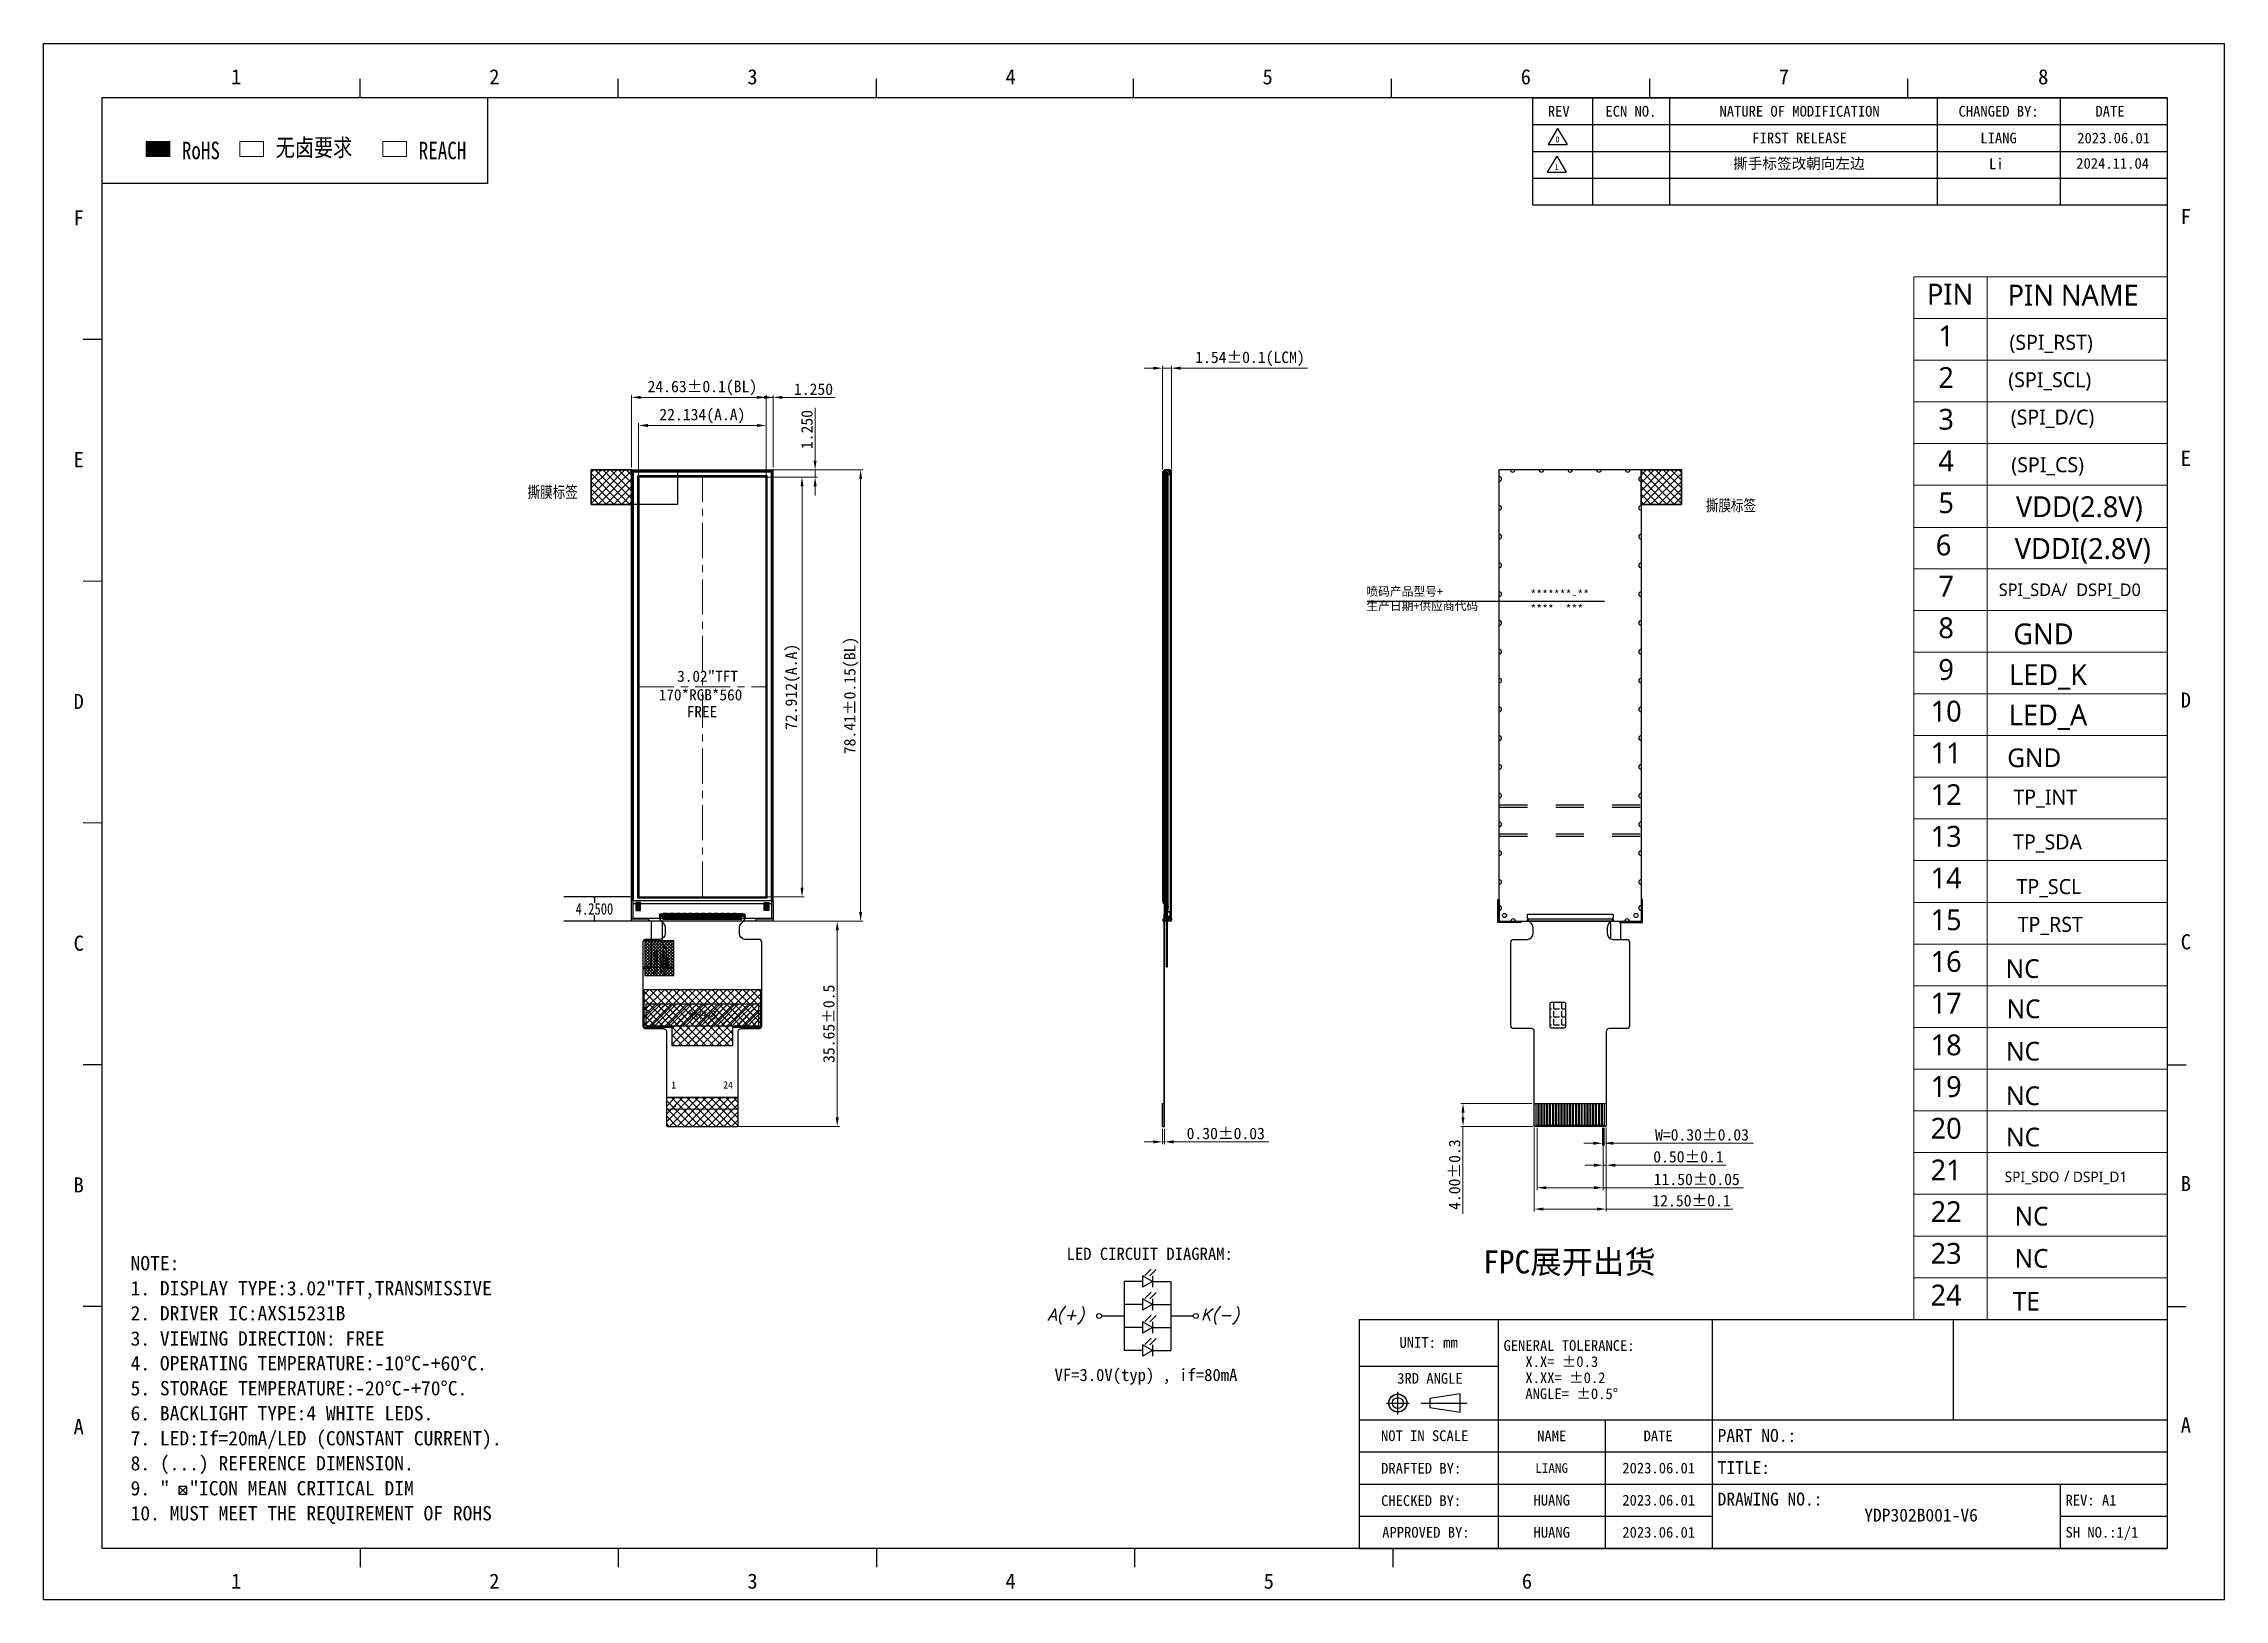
# Model space of a CAD drawing. Header units: millimetres. Extents: x -1946 to -1567, y 579 to 849.
import ezdxf
from ezdxf.enums import TextEntityAlignment as Align

# ---------------------------------------------------------------- set-up
doc = ezdxf.new("R2010")
doc.units = ezdxf.units.MM
doc.header["$LTSCALE"] = 16.335
doc.header["$PDMODE"] = 3
doc.header["$PDSIZE"] = 0.3125
doc.linetypes.add('CENTER', pattern=[0.6, 0.375, -0.075, 0.075, -0.075])
doc.linetypes.add('DASHED', pattern=[0.2, 0.1, -0.1])
doc.layers.get('0').update_dxf_attribs({"linetype": 'CONTINUOUS'})
doc.layers.get('Defpoints').update_dxf_attribs({"linetype": 'CONTINUOUS'})
for name, color, linetype in [('2ITO.drawing', 5, 'CONTINUOUS'), ('Baseline.drawing', 1, 'CONTINUOUS'), ('BL-Housing', 7, 'CONTINUOUS'), ('CF_line.drawing', 3, 'CONTINUOUS'), ('COVER', 152, 'CONTINUOUS'), ('dim', 8, 'CONTINUOUS'), ('FPC', 33, 'CONTINUOUS'), ('FPC1', 30, 'CONTINUOUS'), ('GATE.drawing', 3, 'CONTINUOUS'), ('L122.drawing', 7, 'CONTINUOUS'), ('layer 1', 7, 'CONTINUOUS'), ('LED', 6, 'CONTINUOUS'), ('TFT_line.drawing', 2, 'CONTINUOUS'), ('上增光', 11, 'CONTINUOUS'), ('下增光', 114, 'CONTINUOUS'), ('双面胶', 2, 'CONTINUOUS'), ('扩散', 41, 'CONTINUOUS'), ('胶框', 7, 'CONTINUOUS'), ('铁框', 142, 'CONTINUOUS'), ('黑白双面胶', 5, 'CONTINUOUS')]:
    doc.layers.add(name, color=color, linetype=linetype)
for name, color, linetype, lineweight in [('center', 1, 'CENTER', 9), ('LG（导光板）', 6, 'CONTINUOUS', 25), ('反射贴布', 203, 'CONTINUOUS', 18)]:
    doc.layers.add(name, color=color, linetype=linetype, lineweight=lineweight)
doc.styles.add('C-E02$0$RT', font='ROMANT.SHX')
doc.styles.add('H', font='italic.shx', dxfattribs={"width": 0.75})
doc.styles.add('RD', font='romand.shx', dxfattribs={"width": 0.9})
doc.styles.get("Standard").update_dxf_attribs({"font": 'txt', "width": 0.8})
doc.styles.add('W0$254', font='simplex', dxfattribs={"width": 0.75})
doc.styles.add('ZFF-雅黑', font='Microsoft YaHei.ttf')
doc.styles.add('宋体', font='SimSun.ttf')
doc.styles.add('宝明', font='simhei.ttf')
doc.dimstyles.new('SH', dxfattribs={"dimscale": 1.4, "dimtxt": 2.5, "dimasz": 2.5, "dimexe": 1.25, "dimexo": 0.625, "dimtad": 0, "dimdec": 1, "dimzin": 0, "dimdsep": 46, "dimtxsty": 'RD', "dimcen": 2.5, "dimadec": 0, "dimazin": 0, "dimtfac": 0.6, "dimtdec": 1, "dimtmove": 0, "dimatfit": 3, "dimfxl": 1, "dimtolj": 1, "dimarcsym": 0})
doc.dimstyles.get("Standard").update_dxf_attribs({"dimtxt": 2, "dimasz": 0.1875, "dimexe": 0.18, "dimexo": 0.0625, "dimgap": 0.09, "dimtad": 0, "dimtih": 1, "dimtoh": 1, "dimdsep": 46, "dimtxsty": 'Standard', "dimcen": 0.09, "dimadec": 0, "dimazin": 0, "dimtp": 0.05, "dimtm": 0.05, "dimtfac": 1, "dimtofl": 0, "dimtmove": 0, "dimatfit": 3, "dimfxl": 1, "dimtolj": 1, "dimarcsym": 0})
doc.dimstyles.new('STANDARD 03$0', dxfattribs={"dimscale": 0, "dimtxt": 1.5, "dimasz": 1.3, "dimexe": 0.8, "dimexo": 0.5, "dimgap": 0.5, "dimtad": 1, "dimzin": 0, "dimdsep": 46, "dimtxsty": 'C-E02$0$RT', "dimcen": 1, "dimclrd": 3, "dimclre": 3, "dimclrt": 3, "dimadec": 0, "dimazin": 0, "dimtfac": 1, "dimtmove": 0, "dimatfit": 3, "dimfxl": 1, "dimtolj": 1, "dimtzin": 0, "dimlwd": -1, "dimarcsym": 0})
pattern_1 = [(45, (-5035.84188, 6699.71473), (-0.224506403, 0.224506403), []), (135, (-5035.84188, 6699.71473), (-0.224506403, -0.224506403), [])]

# ---------------------------------------------------------------- blocks, each defined once
blk = doc.blocks.new('*D8')
at = {"color": 3, "lineweight": 9, "transparency": 16777216}
for p, q in [((-1751.93, 660.41), (-1751.93, 657.73)), ((-1751.63, 660.41), (-1751.63, 657.73)), ((-1753.53, 658.13), (-1755.13, 658.13)), ((-1751.93, 658.13), (-1751.63, 658.13)), ((-1750.03, 658.13), (-1733.48, 658.13))]:
    blk.add_line(p, q, dxfattribs=at)
at = {"color": 3, "transparency": 16777216}
for points in [[(-1753.53, 658.39), (-1753.53, 657.86), (-1751.93, 658.13)], [(-1750.03, 658.39), (-1750.03, 657.86), (-1751.63, 658.13)]]:
    blk.add_solid(points, dxfattribs=at)
at = {"layer": 'Defpoints', "color": 0, "transparency": 16777216}
for p in [(-1751.93, 660.81), (-1751.63, 660.81), (-1751.63, 658.13)]:
    blk.add_point(p, dxfattribs=at)
at = {"color": 3, "transparency": 16777216, "insert": (-1740.96, 659.58), "char_height": 2, "attachment_point": 5, "style": '宝明'}
blk.add_mtext('\\A1;0.30%%P0.03', dxfattribs=at)
blk = doc.blocks.new('*D4')
at = {"color": 3, "lineweight": 9, "transparency": 16777216}
for p, q in [((-1687.75, 664.81), (-1700.13, 664.81)), ((-1687.55, 660.81), (-1700.13, 660.81)), ((-1699.73, 663.21), (-1699.73, 662.41)), ((-1699.73, 660.81), (-1699.73, 645.65))]:
    blk.add_line(p, q, dxfattribs=at)
at = {"color": 3, "transparency": 16777216}
for points in [[(-1699.99, 663.21), (-1699.46, 663.21), (-1699.73, 664.81)], [(-1699.99, 662.41), (-1699.46, 662.41), (-1699.73, 660.81)]]:
    blk.add_solid(points, dxfattribs=at)
at = {"layer": 'Defpoints', "color": 0, "transparency": 16777216}
for p in [(-1699.73, 664.81), (-1687.35, 664.81), (-1687.15, 660.81)]:
    blk.add_point(p, dxfattribs=at)
at = {"color": 3, "transparency": 16777216, "insert": (-1701.18, 652.43), "char_height": 2, "attachment_point": 5, "rotation": 90, "style": '宝明'}
blk.add_mtext('\\A1;4.00%%P0.3', dxfattribs=at)
blk = doc.blocks.new('*D5')
at = {"color": 3, "lineweight": 9, "transparency": 16777216}
for p, q in [((-1687.35, 660.61), (-1687.35, 646.05)), ((-1674.85, 660.61), (-1674.85, 646.05)), ((-1685.75, 646.45), (-1676.45, 646.45)), ((-1674.85, 646.45), (-1652.84, 646.45))]:
    blk.add_line(p, q, dxfattribs=at)
at = {"color": 3, "transparency": 16777216}
for points in [[(-1685.75, 646.72), (-1685.75, 646.18), (-1687.35, 646.45)], [(-1676.45, 646.72), (-1676.45, 646.18), (-1674.85, 646.45)]]:
    blk.add_solid(points, dxfattribs=at)
at = {"layer": 'Defpoints', "color": 0, "transparency": 16777216}
for p in [(-1687.35, 661.01), (-1674.85, 661.01), (-1674.85, 646.45)]:
    blk.add_point(p, dxfattribs=at)
at = {"color": 3, "transparency": 16777216, "insert": (-1660.01, 647.9), "char_height": 2, "attachment_point": 5, "style": '宝明'}
blk.add_mtext('\\A1;12.50%%P0.1', dxfattribs=at)
blk = doc.blocks.new('*D6')
at = {"color": 3, "lineweight": 9, "transparency": 16777216}
for p, q in [((-1686.85, 660.56), (-1686.85, 649.76)), ((-1675.35, 660.56), (-1675.35, 649.76)), ((-1685.25, 650.16), (-1676.95, 650.16)), ((-1675.35, 650.16), (-1651, 650.16))]:
    blk.add_line(p, q, dxfattribs=at)
at = {"color": 3, "transparency": 16777216}
for points in [[(-1685.25, 650.43), (-1685.25, 649.9), (-1686.85, 650.16)], [(-1676.95, 650.43), (-1676.95, 649.9), (-1675.35, 650.16)]]:
    blk.add_solid(points, dxfattribs=at)
at = {"layer": 'Defpoints', "color": 0, "transparency": 16777216}
for p in [(-1686.85, 660.96), (-1675.35, 660.96), (-1675.35, 650.16)]:
    blk.add_point(p, dxfattribs=at)
at = {"color": 3, "transparency": 16777216, "insert": (-1659.1, 651.61), "char_height": 2, "attachment_point": 5, "style": '宝明'}
blk.add_mtext('\\A1;11.50%%P0.05', dxfattribs=at)
blk = doc.blocks.new('*D7')
at = {"color": 3, "lineweight": 9, "transparency": 16777216}
for p, q in [((-1675.35, 660.56), (-1675.35, 653.68)), ((-1674.85, 660.61), (-1674.85, 653.68)), ((-1676.95, 654.07), (-1678.55, 654.07)), ((-1675.35, 654.07), (-1674.85, 654.07)), ((-1673.25, 654.07), (-1654.01, 654.07))]:
    blk.add_line(p, q, dxfattribs=at)
at = {"color": 3, "transparency": 16777216}
for points in [[(-1676.95, 654.34), (-1676.95, 653.81), (-1675.35, 654.07)], [(-1673.25, 654.34), (-1673.25, 653.81), (-1674.85, 654.07)]]:
    blk.add_solid(points, dxfattribs=at)
at = {"layer": 'Defpoints', "color": 0, "transparency": 16777216}
for p in [(-1675.35, 660.96), (-1674.85, 661.01), (-1674.85, 654.07)]:
    blk.add_point(p, dxfattribs=at)
at = {"color": 3, "transparency": 16777216, "insert": (-1660.54, 655.53), "char_height": 2, "attachment_point": 5, "style": '宝明'}
blk.add_mtext('\\A1;0.50%%P0.1', dxfattribs=at)
blk = doc.blocks.new('*D9')
at = {"color": 3, "lineweight": 9, "transparency": 16777216}
for p, q in [((-1675.5, 660.56), (-1675.5, 657.49)), ((-1675.2, 660.56), (-1675.2, 657.49)), ((-1677.1, 657.89), (-1678.7, 657.89)), ((-1675.5, 657.89), (-1675.2, 657.89)), ((-1673.6, 657.89), (-1649.24, 657.89))]:
    blk.add_line(p, q, dxfattribs=at)
at = {"color": 3, "transparency": 16777216}
for points in [[(-1677.1, 658.16), (-1677.1, 657.62), (-1675.5, 657.89)], [(-1673.6, 658.16), (-1673.6, 657.62), (-1675.2, 657.89)]]:
    blk.add_solid(points, dxfattribs=at)
at = {"layer": 'Defpoints', "color": 0, "transparency": 16777216}
for p in [(-1675.5, 660.96), (-1675.2, 660.96), (-1675.2, 657.89)]:
    blk.add_point(p, dxfattribs=at)
at = {"color": 3, "transparency": 16777216, "insert": (-1658.19, 659.34), "char_height": 2, "attachment_point": 5, "style": '宝明'}
blk.add_mtext('\\A1;W=0.30%%P0.03', dxfattribs=at)
blk = doc.blocks.new('*D10')
at = {"color": 3, "lineweight": 9, "transparency": 16777216}
for p, q in [((-1843, 774.02), (-1843, 782.98)), ((-1841.4, 782.58), (-1822.46, 782.58)), ((-1820.86, 774.02), (-1820.86, 782.98))]:
    blk.add_line(p, q, dxfattribs=at)
at = {"color": 3, "transparency": 16777216}
for points in [[(-1841.4, 782.85), (-1841.4, 782.31), (-1843, 782.58)], [(-1822.46, 782.85), (-1822.46, 782.31), (-1820.86, 782.58)]]:
    blk.add_solid(points, dxfattribs=at)
at = {"layer": 'Defpoints', "color": 0, "transparency": 16777216}
for p in [(-1820.86, 782.58), (-1843, 773.62), (-1820.86, 773.62)]:
    blk.add_point(p, dxfattribs=at)
at = {"color": 3, "transparency": 16777216, "insert": (-1831.93, 784.21), "char_height": 2, "attachment_point": 5, "style": '宝明'}
blk.add_mtext('\\A1;22.134(A.A)', dxfattribs=at)
blk = doc.blocks.new('*D16')
at = {"color": 3, "lineweight": 9, "transparency": 16777216}
for p, q in [((-1842.6, 773.62), (-1814.21, 773.62)), ((-1814.61, 772.02), (-1814.61, 702.31)), ((-1842.6, 700.71), (-1814.21, 700.71))]:
    blk.add_line(p, q, dxfattribs=at)
at = {"color": 3, "transparency": 16777216}
for points in [[(-1814.87, 772.02), (-1814.34, 772.02), (-1814.61, 773.62)], [(-1814.87, 702.31), (-1814.34, 702.31), (-1814.61, 700.71)]]:
    blk.add_solid(points, dxfattribs=at)
at = {"layer": 'Defpoints', "color": 0, "transparency": 16777216}
for p in [(-1843, 773.62), (-1843, 700.71), (-1814.61, 700.71)]:
    blk.add_point(p, dxfattribs=at)
at = {"color": 3, "transparency": 16777216, "insert": (-1816.24, 737.17), "char_height": 2, "attachment_point": 5, "rotation": 90, "style": '宝明'}
blk.add_mtext('\\A1;72.912(A.A)', dxfattribs=at)
blk = doc.blocks.new('*D11')
at = {"color": 3, "lineweight": 9, "transparency": 16777216}
for p, q in [((-1844.25, 775.27), (-1844.25, 787.86)), ((-1842.65, 787.46), (-1821.21, 787.46)), ((-1819.61, 775.27), (-1819.61, 787.86))]:
    blk.add_line(p, q, dxfattribs=at)
at = {"color": 3, "transparency": 16777216}
for points in [[(-1842.65, 787.73), (-1842.65, 787.19), (-1844.25, 787.46)], [(-1821.21, 787.73), (-1821.21, 787.19), (-1819.61, 787.46)]]:
    blk.add_solid(points, dxfattribs=at)
at = {"layer": 'Defpoints', "color": 0, "transparency": 16777216}
for p in [(-1819.61, 787.46), (-1844.25, 774.87), (-1819.61, 774.87)]:
    blk.add_point(p, dxfattribs=at)
at = {"color": 3, "transparency": 16777216, "insert": (-1831.93, 789.09), "char_height": 2, "attachment_point": 5, "style": '宝明'}
blk.add_mtext('\\A1;24.63%%P0.1(BL)', dxfattribs=at)
blk = doc.blocks.new('*D13')
at = {"layer": 'COVER', "color": 3, "linetype": 'Continuous', "lineweight": 9, "transparency": 16777216}
for p, q in [((-1835.45, 774.87), (-1804.02, 774.87)), ((-1804.42, 773.27), (-1804.42, 698.06)), ((-1835.45, 696.46), (-1804.02, 696.46))]:
    blk.add_line(p, q, dxfattribs=at)
at = {"layer": 'COVER', "color": 3, "linetype": 'Continuous', "transparency": 16777216}
for points in [[(-1804.68, 773.27), (-1804.15, 773.27), (-1804.42, 774.87)], [(-1804.68, 698.06), (-1804.15, 698.06), (-1804.42, 696.46)]]:
    blk.add_solid(points, dxfattribs=at)
at = {"layer": 'Defpoints', "color": 0, "linetype": 'Continuous', "transparency": 16777216}
for p in [(-1835.85, 774.87), (-1835.85, 696.46), (-1804.42, 696.46)]:
    blk.add_point(p, dxfattribs=at)
at = {"layer": 'COVER', "color": 3, "linetype": 'Continuous', "lineweight": 0, "transparency": 16777216, "insert": (-1806.05, 735.67), "char_height": 2, "attachment_point": 5, "rotation": 90, "style": '宝明'}
blk.add_mtext('\\A1;78.41%%P0.15(BL)', dxfattribs=at)
blk = doc.blocks.new('*D17')
at = {"layer": 'COVER', "color": 3, "linetype": 'Continuous', "lineweight": 9, "transparency": 16777216}
for p, q in [((-1843.85, 696.46), (-1808.09, 696.46)), ((-1808.49, 694.86), (-1808.49, 662.41)), ((-1837.58, 660.81), (-1808.09, 660.81))]:
    blk.add_line(p, q, dxfattribs=at)
at = {"layer": 'COVER', "color": 3, "linetype": 'Continuous', "transparency": 16777216}
for points in [[(-1808.75, 694.86), (-1808.22, 694.86), (-1808.49, 696.46)], [(-1808.75, 662.41), (-1808.22, 662.41), (-1808.49, 660.81)]]:
    blk.add_solid(points, dxfattribs=at)
at = {"layer": 'Defpoints', "color": 0, "linetype": 'Continuous', "transparency": 16777216}
for p in [(-1844.25, 696.46), (-1837.98, 660.81), (-1808.49, 660.81)]:
    blk.add_point(p, dxfattribs=at)
at = {"layer": 'COVER', "color": 3, "linetype": 'Continuous', "lineweight": 0, "transparency": 16777216, "insert": (-1809.94, 678.64), "char_height": 2, "attachment_point": 5, "rotation": 90, "style": '宝明'}
blk.add_mtext('\\A1;35.65%%P0.5', dxfattribs=at)
blk = doc.blocks.new('*D12')
at = {"color": 3, "lineweight": 9, "transparency": 16777216}
for p, q in [((-1753.56, 792.53), (-1755.16, 792.53)), ((-1751.96, 774.92), (-1751.96, 792.93)), ((-1751.96, 792.53), (-1750.42, 792.53)), ((-1750.42, 775.07), (-1750.42, 792.93)), ((-1748.82, 792.53), (-1726.76, 792.53))]:
    blk.add_line(p, q, dxfattribs=at)
at = {"color": 3, "transparency": 16777216}
for points in [[(-1753.56, 792.8), (-1753.56, 792.27), (-1751.96, 792.53)], [(-1748.82, 792.8), (-1748.82, 792.27), (-1750.42, 792.53)]]:
    blk.add_solid(points, dxfattribs=at)
at = {"layer": 'Defpoints', "color": 0, "transparency": 16777216}
for p in [(-1750.42, 792.53), (-1751.96, 774.52), (-1750.42, 774.67)]:
    blk.add_point(p, dxfattribs=at)
at = {"color": 3, "transparency": 16777216, "insert": (-1736.75, 794.16), "char_height": 2, "attachment_point": 5, "style": '宝明'}
blk.add_mtext('\\A1;1.54%%P0.1(LCM)', dxfattribs=at)
blk = doc.blocks.new('fpc_bump')
at = {"linetype": 'Continuous'}
h = blk.add_hatch(dxfattribs=at)
h.set_pattern_fill('DOTS', color=3, scale=0.1)
h.set_pattern_definition([(0, (0, 0), (0.003125, 0.00625), [0, -0.00625])])
h.paths.add_polyline_path([(0, 0), (0.06, 0), (0.06, 0.65), (0, 0.65)])
at = {"layer": 'TFT_line.drawing', "color": 3}
blk.add_lwpolyline([(0, 0), (0.06, 0), (0.06, 0.65), (0, 0.65), (0, 0)], close=True, dxfattribs=at)
blk = doc.blocks.new('ag_dot')
at = {"linetype": 'Continuous'}
h = blk.add_hatch(dxfattribs=at)
h.set_pattern_fill('DOTS', color=4, scale=0.5)
h.set_pattern_definition([(0, (0, 0), (0.015625, 0.03125), [0, -0.03125])])
h.paths.add_polyline_path([(0, 0.04621), (0.8, 0.04621), (0.8, 1.44621), (0, 1.44621)])
at = {"color": 4, "linetype": 'Continuous'}
for p, q in [((0.21, 0.94621), (0.17, 0.81371)), ((0.17, 0.81371), (0.17, 0.64621)), ((0.17, 0.64621), (0.23, 0.64621)), ((0.33, 0.94621), (0.21, 0.94621)), ((0.23, 0.64621), (0.23, 0.73871)), ((0.23, 0.73871), (0.31, 0.73871)), ((0.2315, 0.79871), (0.2575, 0.88621)), ((0.3085, 0.79871), (0.2315, 0.79871)), ((0.2575, 0.88621), (0.2825, 0.88621)), ((0.2825, 0.88621), (0.3085, 0.79871)), ((0.31, 0.73871), (0.31, 0.64621)), ((0.31, 0.64621), (0.37, 0.64621)), ((0.37, 0.81371), (0.33, 0.94621)), ((0.37, 0.64621), (0.37, 0.81371)), ((0.43, 0.90821), (0.468, 0.94621)), ((0.43, 0.68421), (0.43, 0.90821)), ((0.468, 0.64621), (0.43, 0.68421)), ((0.468, 0.94621), (0.592, 0.94621)), ((0.592, 0.64621), (0.468, 0.64621)), ((0.492, 0.88621), (0.49, 0.88421)), ((0.49, 0.88421), (0.49, 0.70821)), ((0.49, 0.70821), (0.492, 0.70621)), ((0.568, 0.88621), (0.492, 0.88621)), ((0.492, 0.70621), (0.568, 0.70621)), ((0.53, 0.75621), (0.53, 0.81621)), ((0.53, 0.81621), (0.63, 0.81621)), ((0.57, 0.75621), (0.53, 0.75621)), ((0.57, 0.88421), (0.568, 0.88621)), ((0.568, 0.70621), (0.57, 0.70821)), ((0.57, 0.84621), (0.57, 0.88421)), ((0.63, 0.84621), (0.57, 0.84621)), ((0.57, 0.70821), (0.57, 0.75621)), ((0.592, 0.94621), (0.63, 0.90821)), ((0.63, 0.68421), (0.592, 0.64621)), ((0.63, 0.90821), (0.63, 0.84621)), ((0.63, 0.81621), (0.63, 0.68421))]:
    blk.add_line(p, q, dxfattribs=at)
at = {"layer": '2ITO.drawing', "color": 4}
blk.add_lwpolyline([(0, 0.04621), (0.8, 0.04621), (0.8, 1.44621), (0, 1.44621), (0, 0.04621)], close=True, dxfattribs=at)
at = {"layer": 'GATE.drawing', "color": 4}
blk.add_lwpolyline([(0.2825, 0.88621), (0.2575, 0.88621), (0.2315, 0.79871), (0.3085, 0.79871), (0.2825, 0.88621)], close=True, dxfattribs=at)
blk = doc.blocks.new('*D15')
at = {"color": 3, "lineweight": 9, "transparency": 16777216}
for p, q in [((-1822.46, 787.46), (-1824.06, 787.46)), ((-1820.86, 774.02), (-1820.86, 787.86)), ((-1820.86, 787.46), (-1819.61, 787.46)), ((-1819.61, 775.27), (-1819.61, 787.86)), ((-1818.01, 787.46), (-1808.82, 787.46))]:
    blk.add_line(p, q, dxfattribs=at)
at = {"color": 3, "transparency": 16777216}
for points in [[(-1822.46, 787.73), (-1822.46, 787.19), (-1820.86, 787.46)], [(-1818.01, 787.73), (-1818.01, 787.19), (-1819.61, 787.46)]]:
    blk.add_solid(points, dxfattribs=at)
at = {"layer": 'Defpoints', "color": 0, "transparency": 16777216}
for p in [(-1819.61, 787.46), (-1820.86, 773.62), (-1819.61, 774.87)]:
    blk.add_point(p, dxfattribs=at)
at = {"color": 3, "transparency": 16777216, "insert": (-1812.61, 788.87), "char_height": 2, "attachment_point": 5, "style": '宝明'}
blk.add_mtext('\\A1;1.250', dxfattribs=at)
blk = doc.blocks.new('*D14')
at = {"color": 3, "lineweight": 9, "transparency": 16777216}
for p, q in [((-1812.33, 776.47), (-1812.33, 785.67)), ((-1820.26, 773.62), (-1811.93, 773.62)), ((-1819.21, 774.87), (-1811.93, 774.87)), ((-1812.33, 773.62), (-1812.33, 774.87)), ((-1812.33, 772.02), (-1812.33, 770.42))]:
    blk.add_line(p, q, dxfattribs=at)
at = {"color": 3, "transparency": 16777216}
for points in [[(-1812.6, 776.47), (-1812.07, 776.47), (-1812.33, 774.87)], [(-1812.6, 772.02), (-1812.07, 772.02), (-1812.33, 773.62)]]:
    blk.add_solid(points, dxfattribs=at)
at = {"layer": 'Defpoints', "color": 0, "transparency": 16777216}
for p in [(-1820.66, 773.62), (-1819.61, 774.87), (-1812.33, 774.87)]:
    blk.add_point(p, dxfattribs=at)
at = {"color": 3, "transparency": 16777216, "insert": (-1813.75, 781.87), "char_height": 2, "attachment_point": 5, "rotation": 90, "style": '宝明'}
blk.add_mtext('\\A1;1.250', dxfattribs=at)
blk = doc.blocks.new('_Closed')
at = {"color": 0, "linetype": 'ByBlock', "lineweight": -2}
for p, q in [((-1, 0.166667), (0, 0)), ((-1, 0.166667), (-1, -0.166667)), ((0, 0), (-1, -0.166667)), ((0, 0), (-1, 0))]:
    blk.add_line(p, q, dxfattribs=at)
blk = doc.blocks.new('*D18')
at = {"color": 0, "lineweight": -2, "transparency": 16777216}
for p, q in [((-1844.45, 700.71), (-1856.02, 700.71)), ((-1850.68, 700.52), (-1850.68, 699.68)), ((-1850.68, 696.65), (-1850.68, 697.5)), ((-1844.36, 696.46), (-1856.02, 696.46))]:
    blk.add_line(p, q, dxfattribs=at)
at = {"layer": 'Defpoints', "color": 0, "transparency": 16777216}
for p in [(-1850.68, 700.71), (-1842.6, 700.71), (-1842.5, 696.46)]:
    blk.add_point(p, dxfattribs=at)
at = {"color": 0, "lineweight": -2, "transparency": 16777216, "xscale": 0.1875, "yscale": 0.1875, "zscale": 0.1875}
for p, rotation in [((-1850.68, 700.71), 90), ((-1850.68, 696.46), 270)]:
    blk.add_blockref('_Closed', p, dxfattribs=dict(at, rotation=rotation))
at = {"color": 0, "transparency": 16777216, "insert": (-1850.68, 698.59), "char_height": 2, "attachment_point": 5}
blk.add_mtext('\\A1;4.2500', dxfattribs=at)

msp = doc.modelspace()

# ---------------------------------------------------------------- hatches: boundary and pattern name
h = msp.add_hatch()
h.set_pattern_fill('ANSI37', color=3, scale=0.3, angle=180, style=0)
h.set_pattern_definition([(225, (-511.7192, -62.874), (0.6735192, -0.6735192), []), (315, (-511.7192, -62.874), (0.6735192, 0.6735192), [])])
h.paths.add_polyline_path([(-1851.24739, 768.87251), (-1844.24739, 768.87251), (-1844.24739, 774.87251), (-1851.24739, 774.87251)])
h = msp.add_hatch()
h.set_pattern_fill('ANSI37', color=3, scale=0.3, angle=180, style=0)
h.set_pattern_definition([(315, (-3001.3076, -62.874), (-0.6735192, -0.6735192), []), (225, (-3001.3076, -62.874), (-0.6735192, 0.6735192), [])])
h.paths.add_polyline_path([(-1661.77938, 768.87251), (-1668.77938, 768.87251), (-1668.77938, 774.87251), (-1661.77938, 774.87251)])
h = msp.add_hatch(color=256)
h.dxf.hatch_style = 1
h.paths.add_polyline_path([(-1838.14739, 688.26051), (-1836.94739, 688.26051), (-1836.94739, 688.46051), (-1837.94739, 688.46051), (-1837.94739, 689.96051), (-1838.14739, 689.96051)])
h.paths.add_polyline_path([(-1840.74739, 688.26051), (-1840.74739, 689.96051), (-1840.94739, 689.96051), (-1840.94739, 688.46051), (-1842.24739, 688.46051), (-1842.24739, 688.26051)])
h = msp.add_hatch()
h.set_pattern_fill('ANSI37', color=2, scale=3)
h.set_pattern_definition([(45, (-3952.9422, 513.544), (-0.26516504, 0.26516504), []), (135, (-3952.9422, 513.544), (-0.26516504, -0.26516504), [])])
h.paths.add_polyline_path([(-1841.91304, 687.04529), (-1836.91304, 687.04529), (-1836.91304, 693.04529), (-1841.91304, 693.04529)])
h = msp.add_hatch()
h.set_pattern_fill('ANSI37', color=2, scale=0.3, style=0)
h.set_pattern_definition([(45, (-1507.0515, -14.4527), (-0.6735192, 0.6735192), []), (135, (-1507.0515, -14.4527), (-0.6735192, -0.6735192), [])])
h.paths.add_polyline_path([(-1826.68039, 678.01051), (-1826.68039, 674.81051), (-1837.18039, 674.81051), (-1837.18039, 678.01051), (-1842.04739, 678.01051), (-1842.04739, 684.61051), (-1821.81339, 684.61051), (-1821.81339, 678.01051)])
h = msp.add_hatch()
h.set_pattern_fill('ANGLE', color=4, scale=0.2, style=0)
h.set_pattern_definition([(0, (-1450.6572, -14.4527), (0, 1.397), [1.016, -0.381]), (90, (-1450.6572, -14.4527), (-1.397, 9e-17), [1.016, -0.381])])
edge = h.paths.add_edge_path()
edge.add_line((-1682.02671, 682.35984), (-1684.42671, 682.35984))
edge.add_arc((-1684.42671, 682.15984), 0.2, 90, 180)
edge.add_line((-1684.62671, 682.15984), (-1684.62671, 678.16051))
edge.add_arc((-1684.42671, 678.16051), 0.2, 180, 270)
edge.add_line((-1684.42671, 677.96051), (-1682.02671, 677.96051))
edge.add_arc((-1682.02671, 678.16051), 0.2, 270, 360)
edge.add_line((-1681.82671, 678.16051), (-1681.82671, 682.15984))
edge.add_arc((-1682.02671, 682.15984), 0.2, 0, 90)
h = msp.add_hatch()
h.set_pattern_fill('ANSI31', color=256, scale=0.2, style=0)
h.set_pattern_definition([(45, (-726.7015, -1.55), (-0.4490128, 0.4490128), [])])
h.paths.add_polyline_path([(-1841.74739, 682.11051), (-1841.74739, 678.31051), (-1822.11339, 678.31051), (-1822.11339, 682.11051)])
h.paths.add_polyline_path([(-1834.70276, 678.94029), (-1828.50409, 678.94029), (-1828.50409, 681.38962), (-1834.70276, 681.38962)], flags=24)
h = msp.add_hatch()
h.set_pattern_fill('ANSI37', color=4, scale=0.3, style=0)
h.set_pattern_definition([(45, (-705.4742, 260.0335), (-0.6735192, 0.6735192), []), (135, (-705.4742, 260.0335), (-0.6735192, -0.6735192), [])])
h.paths.add_polyline_path([(-1838.18039, 665.81051), (-1838.18039, 663.81051), (-1825.68039, 663.81051), (-1825.68039, 665.81051)])
h.paths.add_polyline_path([(-1825.88039, 660.81051, 0.414213562), (-1825.68039, 661.01051), (-1825.68039, 663.81051), (-1838.18039, 663.81051), (-1838.18039, 661.01051, 0.414213562), (-1837.98039, 660.81051)])
at = {"layer": 'dim', "lineweight": 0}
msp.add_hatch(color=2, dxfattribs=at).paths.add_polyline_path([(-1928.62284, 831.90901), (-1924.49506, 831.90901), (-1924.49506, 829.32914), (-1928.62284, 829.32914)])
at = {"layer": '胶框'}
h = msp.add_hatch(dxfattribs=at)
h.set_pattern_fill('ANSI37', color=256, scale=0.1, style=0)
h.set_pattern_definition(pattern_1)
h.paths.add_polyline_path([(-1751.23889, 774.72251), (-1751.23889, 774.17251), (-1750.56889, 774.17251), (-1750.56889, 774.67251, 0.414213562), (-1750.61889, 774.72251)])
h = msp.add_hatch(dxfattribs=at)
h.set_pattern_fill('ANSI37', color=256, scale=0.1, style=0)
h.set_pattern_definition(pattern_1)
h.paths.add_polyline_path([(-1750.56889, 697.16051), (-1751.06889, 697.16051), (-1751.06889, 696.63598), (-1751.06889, 696.46051), (-1750.61889, 696.46051, 0.414213562), (-1750.41889, 696.66051), (-1750.41889, 696.91051, -0.414213562), (-1750.61889, 696.71051), (-1750.86889, 696.71051), (-1750.86889, 696.86051), (-1750.61889, 696.86051, 0.414213562), (-1750.56889, 696.91051)])
at = {"layer": '黑白双面胶'}
for color, points in [(256, [(-1751.29889, 774.66251), (-1751.23889, 774.66251), (-1751.23889, 773.87251), (-1751.29889, 773.87251)]), (252, [(-1751.32889, 696.46051), (-1751.29889, 696.46051), (-1751.29889, 699.01051), (-1751.32889, 699.01051)]), (256, [(-1751.29889, 700.46051), (-1751.23889, 700.46051), (-1751.23889, 696.46051), (-1751.29889, 696.46051)])]:
    msp.add_hatch(color=color, dxfattribs=at).paths.add_polyline_path(points)

# ---------------------------------------------------------------- linework, layer by layer
at = {"color": 7, "linetype": 'Continuous'}
for p, q in [((-1946.42075, 578.65354), (-1946.42075, 848.9086)), ((-1946.42075, 848.9086), (-1567.39705, 848.9086)), ((-1567.39705, 578.65354), (-1567.39705, 848.9086)), ((-1891.4075, 839.49367), (-1891.4075, 842.77461)), ((-1846.5406, 839.49367), (-1846.5406, 842.77461)), ((-1801.67371, 839.49367), (-1801.67371, 842.77461)), ((-1757.00646, 839.49367), (-1757.00646, 842.77461)), ((-1712.13956, 839.49367), (-1712.13956, 842.77461)), ((-1667.27266, 839.49367), (-1667.27266, 842.77461)), ((-1622.40576, 839.49367), (-1622.40576, 842.77461)), ((-1936.2744, 839.49367), (-1936.2744, 587.51724)), ((-1577.33922, 839.49367), (-1936.2744, 839.49367)), ((-1577.33922, 839.49367), (-1577.33922, 587.51724)), ((-1936.2744, 797.4976), (-1939.55534, 797.52347)), ((-1936.2744, 755.50153), (-1939.55534, 755.52739)), ((-1936.2744, 713.50545), (-1939.55534, 713.53132)), ((-1936.2744, 671.50938), (-1939.55534, 671.53525)), ((-1577.33922, 671.50938), (-1574.05828, 671.50938)), ((-1936.2744, 629.51331), (-1939.55534, 629.53918)), ((-1577.33922, 629.51331), (-1574.05828, 629.51331)), ((-1711.05234, 610.78404), (-1711.05234, 614.72173)), ((-1700.20078, 614.35031), (-1705.49263, 613.55935)), ((-1700.20078, 611.18648), (-1700.20078, 614.35031)), ((-1713.02119, 612.75288), (-1709.0835, 612.75288)), ((-1706.98558, 612.75288), (-1699.07737, 612.75288)), ((-1705.49263, 613.55935), (-1705.49263, 611.96193)), ((-1705.49263, 611.96193), (-1700.20078, 611.18648)), ((-1577.33922, 587.51724), (-1936.2744, 587.51724)), ((-1891.4075, 587.51724), (-1891.4075, 584.23629)), ((-1846.5406, 587.51724), (-1846.5406, 584.23629)), ((-1801.67371, 587.51724), (-1801.67371, 584.23629)), ((-1756.80681, 587.51724), (-1756.80681, 584.23629)), ((-1711.93991, 587.51724), (-1711.93991, 584.23629)), ((-1946.42075, 578.65354), (-1567.39705, 578.65354))]:
    msp.add_line(p, q, dxfattribs=at)
at = {"color": 2, "linetype": 'Continuous'}
for p, q in [((-1687.66204, 839.49367), (-1577.33922, 839.49367)), ((-1687.66204, 839.49367), (-1687.66204, 820.88948)), ((-1677.2437, 839.49367), (-1677.2437, 820.88948)), ((-1663.84868, 839.49367), (-1663.84868, 820.88948)), ((-1617.33822, 839.49367), (-1617.33822, 820.88948)), ((-1595.9434, 839.49367), (-1595.9434, 820.88948)), ((-1577.33922, 839.49367), (-1577.33922, 820.88948)), ((-1687.66204, 834.84262), (-1577.33922, 834.84262)), ((-1687.66204, 830.19158), (-1577.33922, 830.19158)), ((-1687.66204, 825.54053), (-1577.33922, 825.54053)), ((-1687.66204, 820.88948), (-1577.33922, 820.88948)), ((-1717.80082, 627.28368), (-1577.33922, 627.28368)), ((-1717.80082, 627.28368), (-1717.80082, 587.51724)), ((-1693.61538, 627.28368), (-1693.61538, 587.51724)), ((-1656.40701, 627.28368), (-1656.40701, 587.51724)), ((-1614.54759, 627.28368), (-1614.54759, 609.84226)), ((-1577.33922, 627.28368), (-1577.33922, 587.51724)), ((-1717.80082, 619.14435), (-1693.61538, 619.14435)), ((-1717.80082, 609.84226), (-1577.33922, 609.84226)), ((-1675.01119, 609.84226), (-1675.01119, 587.51724)), ((-1717.80082, 604.261), (-1577.33922, 604.261)), ((-1717.80082, 598.67975), (-1577.33922, 598.67975)), ((-1595.94341, 598.67975), (-1595.94341, 587.51724)), ((-1717.80082, 593.09849), (-1656.40701, 593.09849)), ((-1595.94341, 593.09849), (-1577.33922, 593.09849)), ((-1717.80082, 587.51724), (-1577.33922, 587.51724))]:
    msp.add_line(p, q, dxfattribs=at)
at = {"color": 1, "linetype": 'Continuous'}
for p, q in [((-1683.2864, 834.15065), (-1684.94427, 831.38752)), ((-1683.2864, 834.15065), (-1681.62853, 831.38752)), ((-1684.94427, 831.38752), (-1681.62853, 831.38752)), ((-1683.43607, 829.36143), (-1685.09395, 826.59831)), ((-1685.09395, 826.59831), (-1681.7782, 826.59831)), ((-1683.43607, 829.36143), (-1681.7782, 826.59831))]:
    msp.add_line(p, q, dxfattribs=at)
at = {"color": 0, "lineweight": 9}
for p, q in [((-1621.38994, 808.41064), (-1577.33922, 808.41064)), ((-1621.38994, 808.41064), (-1577.33922, 808.41064)), ((-1621.38994, 808.41064), (-1621.38994, 627.28368)), ((-1608.65442, 808.41064), (-1608.65442, 627.28368)), ((-1577.33922, 808.41064), (-1577.33922, 627.28368)), ((-1621.38994, 801.16556), (-1577.33922, 801.16556)), ((-1621.38994, 793.92049), (-1577.33922, 793.92049)), ((-1621.38994, 786.67541), (-1577.33922, 786.67541)), ((-1621.38994, 779.43033), (-1577.33922, 779.43033)), ((-1621.38994, 772.18525), (-1577.33922, 772.18525)), ((-1621.38994, 764.82985), (-1577.33922, 764.82985)), ((-1621.38994, 757.69509), (-1577.33922, 757.69509)), ((-1621.38994, 750.45002), (-1577.33922, 750.45002)), ((-1621.38994, 743.20494), (-1577.33922, 743.20494)), ((-1621.38994, 735.95986), (-1577.33922, 735.95986)), ((-1621.38994, 728.71478), (-1577.33922, 728.71478)), ((-1621.38994, 721.4697), (-1577.33922, 721.4697)), ((-1621.38994, 714.22462), (-1577.33922, 714.22462)), ((-1621.38994, 706.97955), (-1577.33922, 706.97955)), ((-1621.38994, 699.73447), (-1577.33922, 699.73447)), ((-1621.38994, 692.48939), (-1577.33922, 692.48939)), ((-1621.38994, 685.24431), (-1577.33922, 685.24431)), ((-1621.38994, 677.99923), (-1577.33922, 677.99923)), ((-1621.38994, 670.75415), (-1577.33922, 670.75415)), ((-1621.38994, 663.50908), (-1577.33922, 663.50908)), ((-1621.38994, 656.264), (-1577.33922, 656.264)), ((-1621.38994, 649.01892), (-1577.33922, 649.01892)), ((-1621.38994, 641.77384), (-1577.33922, 641.77384)), ((-1621.38994, 634.52876), (-1577.33922, 634.52876)), ((-1621.38994, 627.28368), (-1577.33922, 627.28368))]:
    msp.add_line(p, q, dxfattribs=at)
at = {"color": 1}
for p, q in [((-1819.86339, 774.62251), (-1843.99739, 774.62251)), ((-1843.99739, 774.62251), (-1843.99739, 697.01051)), ((-1819.86339, 697.01051), (-1819.86339, 774.62251)), ((-1843.99739, 699.51051), (-1819.86339, 699.51051)), ((-1843.99739, 697.01051), (-1819.86339, 697.01051)), ((-1838.18039, 665.81051), (-1825.68039, 665.81051))]:
    msp.add_line(p, q, dxfattribs=at)
at = {"color": 3}
msp.add_line((-1675.14938, 752.01569), (-1716.39393, 752.01569), dxfattribs=at)
at = {"color": 30, "linetype": 'Continuous'}
for p, q in [((-1751.74889, 697.71051), (-1751.74889, 660.81051)), ((-1751.74889, 697.71051), (-1751.62889, 697.71051)), ((-1751.62889, 660.81051), (-1751.62889, 697.71051)), ((-1838.93046, 693.02237), (-1840.74739, 693.02237)), ((-1751.92889, 660.81051), (-1751.92889, 664.81051)), ((-1751.92889, 664.81051), (-1751.62889, 664.81051)), ((-1687.34636, 664.81051), (-1674.84636, 664.81051)), ((-1751.92889, 660.81051), (-1751.62889, 660.81051))]:
    msp.add_line(p, q, dxfattribs=at)
msp.add_line((-1841.74739, 682.11051), (-1822.11339, 682.11051))
at = {"color": 4}
msp.add_line((-1825.68039, 665.81051), (-1838.18039, 665.81051), dxfattribs=at)
at = {"color": 2, "linetype": 'Continuous'}
msp.add_lwpolyline([(-1869.29933, 839.49367), (-1869.29933, 824.61032), (-1936.2744, 824.61032)], dxfattribs=at)
at = {"color": 3}
for points in [[(-1836.24739, 768.87251), (-1851.24739, 768.87251), (-1851.24739, 774.87251), (-1836.24739, 774.87251)], [(-1851.24739, 768.87251), (-1844.24739, 768.87251), (-1844.24739, 774.87251), (-1851.24739, 774.87251)], [(-1668.77938, 768.87251), (-1661.77938, 768.87251), (-1661.77938, 774.87251), (-1668.77938, 774.87251)], [(-1661.77938, 768.87251), (-1668.77938, 768.87251), (-1668.77938, 774.87251), (-1661.77938, 774.87251)]]:
    msp.add_lwpolyline(points, close=True, dxfattribs=at)
at = {"color": 1}
for points in [[(-1819.96339, 700.01051), (-1843.89739, 700.01051), (-1843.89739, 774.52251), (-1819.96339, 774.52251)], [(-1820.86339, 700.71051), (-1820.86339, 773.62251), (-1842.99739, 773.62251), (-1842.99739, 700.71051)], [(-1751.95889, 699.90858), (-1751.82889, 699.90858), (-1751.82889, 774.52251), (-1751.95889, 774.52251)], [(-1751.82889, 699.50858), (-1751.62889, 699.50858), (-1751.62889, 774.62251), (-1751.82889, 774.62251)], [(-1751.62889, 774.62251), (-1751.42889, 774.62251), (-1751.42889, 697.01051), (-1751.62889, 697.01051)], [(-1751.42889, 774.52251), (-1751.29889, 774.52251), (-1751.29889, 699.90858), (-1751.42889, 699.90858)], [(-1839.11289, 697.21051), (-1839.11289, 697.39301), (-1838.93039, 697.39301), (-1838.93039, 697.47801), (-1839.11289, 697.47801), (-1839.11289, 697.66051), (-1839.19789, 697.66051), (-1839.19789, 697.47801), (-1839.38039, 697.47801), (-1839.38039, 697.39301), (-1839.19789, 697.39301), (-1839.19789, 697.21051)], [(-1838.78039, 696.81051), (-1838.72039, 696.81051), (-1838.72039, 697.71051), (-1838.78039, 697.71051)], [(-1838.67039, 696.81051), (-1838.61039, 696.81051), (-1838.61039, 697.71051), (-1838.67039, 697.71051)], [(-1838.56039, 696.81051), (-1838.50039, 696.81051), (-1838.50039, 697.71051), (-1838.56039, 697.71051)], [(-1838.45039, 696.81051), (-1838.39039, 696.81051), (-1838.39039, 697.71051), (-1838.45039, 697.71051)], [(-1838.34039, 696.81051), (-1838.28039, 696.81051), (-1838.28039, 697.71051), (-1838.34039, 697.71051)], [(-1838.23039, 696.81051), (-1838.17039, 696.81051), (-1838.17039, 697.71051), (-1838.23039, 697.71051)], [(-1838.12039, 696.81051), (-1838.06039, 696.81051), (-1838.06039, 697.71051), (-1838.12039, 697.71051)], [(-1838.01039, 696.81051), (-1837.95039, 696.81051), (-1837.95039, 697.71051), (-1838.01039, 697.71051)], [(-1837.90039, 696.81051), (-1837.84039, 696.81051), (-1837.84039, 697.71051), (-1837.90039, 697.71051)], [(-1837.79039, 696.81051), (-1837.73039, 696.81051), (-1837.73039, 697.71051), (-1837.79039, 697.71051)], [(-1837.68039, 696.81051), (-1837.62039, 696.81051), (-1837.62039, 697.71051), (-1837.68039, 697.71051)], [(-1837.57039, 696.81051), (-1837.51039, 696.81051), (-1837.51039, 697.71051), (-1837.57039, 697.71051)], [(-1837.46039, 696.81051), (-1837.40039, 696.81051), (-1837.40039, 697.71051), (-1837.46039, 697.71051)], [(-1837.35039, 696.81051), (-1837.29039, 696.81051), (-1837.29039, 697.71051), (-1837.35039, 697.71051)], [(-1837.24039, 696.81051), (-1837.18039, 696.81051), (-1837.18039, 697.71051), (-1837.24039, 697.71051)], [(-1837.13039, 696.81051), (-1837.07039, 696.81051), (-1837.07039, 697.71051), (-1837.13039, 697.71051)], [(-1837.02039, 696.81051), (-1836.96039, 696.81051), (-1836.96039, 697.71051), (-1837.02039, 697.71051)], [(-1836.91039, 696.81051), (-1836.85039, 696.81051), (-1836.85039, 697.71051), (-1836.91039, 697.71051)], [(-1836.80039, 696.81051), (-1836.74039, 696.81051), (-1836.74039, 697.71051), (-1836.80039, 697.71051)], [(-1836.69039, 696.81051), (-1836.63039, 696.81051), (-1836.63039, 697.71051), (-1836.69039, 697.71051)], [(-1836.58039, 696.81051), (-1836.52039, 696.81051), (-1836.52039, 697.71051), (-1836.58039, 697.71051)], [(-1836.47039, 696.81051), (-1836.41039, 696.81051), (-1836.41039, 697.71051), (-1836.47039, 697.71051)], [(-1836.36039, 696.81051), (-1836.30039, 696.81051), (-1836.30039, 697.71051), (-1836.36039, 697.71051)], [(-1836.25039, 696.81051), (-1836.19039, 696.81051), (-1836.19039, 697.71051), (-1836.25039, 697.71051)], [(-1836.14039, 696.81051), (-1836.08039, 696.81051), (-1836.08039, 697.71051), (-1836.14039, 697.71051)], [(-1836.03039, 696.81051), (-1835.97039, 696.81051), (-1835.97039, 697.71051), (-1836.03039, 697.71051)], [(-1835.92039, 696.81051), (-1835.86039, 696.81051), (-1835.86039, 697.71051), (-1835.92039, 697.71051)], [(-1835.81039, 696.81051), (-1835.75039, 696.81051), (-1835.75039, 697.71051), (-1835.81039, 697.71051)], [(-1835.70039, 696.81051), (-1835.64039, 696.81051), (-1835.64039, 697.71051), (-1835.70039, 697.71051)], [(-1835.59039, 696.81051), (-1835.53039, 696.81051), (-1835.53039, 697.71051), (-1835.59039, 697.71051)], [(-1835.48039, 696.81051), (-1835.42039, 696.81051), (-1835.42039, 697.71051), (-1835.48039, 697.71051)], [(-1835.37039, 696.81051), (-1835.31039, 696.81051), (-1835.31039, 697.71051), (-1835.37039, 697.71051)], [(-1835.26039, 696.81051), (-1835.20039, 696.81051), (-1835.20039, 697.71051), (-1835.26039, 697.71051)], [(-1835.15039, 696.81051), (-1835.09039, 696.81051), (-1835.09039, 697.71051), (-1835.15039, 697.71051)], [(-1835.04039, 696.81051), (-1834.98039, 696.81051), (-1834.98039, 697.71051), (-1835.04039, 697.71051)], [(-1834.93039, 696.81051), (-1834.87039, 696.81051), (-1834.87039, 697.71051), (-1834.93039, 697.71051)], [(-1834.82039, 696.81051), (-1834.76039, 696.81051), (-1834.76039, 697.71051), (-1834.82039, 697.71051)], [(-1834.71039, 696.81051), (-1834.65039, 696.81051), (-1834.65039, 697.71051), (-1834.71039, 697.71051)], [(-1834.60039, 696.81051), (-1834.54039, 696.81051), (-1834.54039, 697.71051), (-1834.60039, 697.71051)], [(-1834.49039, 696.81051), (-1834.43039, 696.81051), (-1834.43039, 697.71051), (-1834.49039, 697.71051)], [(-1834.38039, 696.81051), (-1834.32039, 696.81051), (-1834.32039, 697.71051), (-1834.38039, 697.71051)], [(-1834.27039, 696.81051), (-1834.21039, 696.81051), (-1834.21039, 697.71051), (-1834.27039, 697.71051)], [(-1834.16039, 696.81051), (-1834.10039, 696.81051), (-1834.10039, 697.71051), (-1834.16039, 697.71051)], [(-1834.05039, 696.81051), (-1833.99039, 696.81051), (-1833.99039, 697.71051), (-1834.05039, 697.71051)], [(-1833.94039, 696.81051), (-1833.88039, 696.81051), (-1833.88039, 697.71051), (-1833.94039, 697.71051)], [(-1833.83039, 696.81051), (-1833.77039, 696.81051), (-1833.77039, 697.71051), (-1833.83039, 697.71051)], [(-1833.72039, 696.81051), (-1833.66039, 696.81051), (-1833.66039, 697.71051), (-1833.72039, 697.71051)], [(-1833.61039, 696.81051), (-1833.55039, 696.81051), (-1833.55039, 697.71051), (-1833.61039, 697.71051)], [(-1833.50039, 696.81051), (-1833.44039, 696.81051), (-1833.44039, 697.71051), (-1833.50039, 697.71051)], [(-1833.39039, 696.81051), (-1833.33039, 696.81051), (-1833.33039, 697.71051), (-1833.39039, 697.71051)], [(-1833.28039, 696.81051), (-1833.22039, 696.81051), (-1833.22039, 697.71051), (-1833.28039, 697.71051)], [(-1833.17039, 696.81051), (-1833.11039, 696.81051), (-1833.11039, 697.71051), (-1833.17039, 697.71051)], [(-1833.06039, 696.81051), (-1833.00039, 696.81051), (-1833.00039, 697.71051), (-1833.06039, 697.71051)], [(-1832.95039, 696.81051), (-1832.89039, 696.81051), (-1832.89039, 697.71051), (-1832.95039, 697.71051)], [(-1832.84039, 696.81051), (-1832.78039, 696.81051), (-1832.78039, 697.71051), (-1832.84039, 697.71051)], [(-1832.73039, 696.81051), (-1832.67039, 696.81051), (-1832.67039, 697.71051), (-1832.73039, 697.71051)], [(-1832.62039, 696.81051), (-1832.56039, 696.81051), (-1832.56039, 697.71051), (-1832.62039, 697.71051)], [(-1832.51039, 696.81051), (-1832.45039, 696.81051), (-1832.45039, 697.71051), (-1832.51039, 697.71051)], [(-1832.40039, 696.81051), (-1832.34039, 696.81051), (-1832.34039, 697.71051), (-1832.40039, 697.71051)], [(-1832.29039, 696.81051), (-1832.23039, 696.81051), (-1832.23039, 697.71051), (-1832.29039, 697.71051)], [(-1832.18039, 696.81051), (-1832.12039, 696.81051), (-1832.12039, 697.71051), (-1832.18039, 697.71051)], [(-1832.07039, 696.81051), (-1832.01039, 696.81051), (-1832.01039, 697.71051), (-1832.07039, 697.71051)], [(-1831.96039, 696.81051), (-1831.90039, 696.81051), (-1831.90039, 697.71051), (-1831.96039, 697.71051)], [(-1831.85039, 696.81051), (-1831.79039, 696.81051), (-1831.79039, 697.71051), (-1831.85039, 697.71051)], [(-1831.74039, 696.81051), (-1831.68039, 696.81051), (-1831.68039, 697.71051), (-1831.74039, 697.71051)], [(-1831.63039, 696.81051), (-1831.57039, 696.81051), (-1831.57039, 697.71051), (-1831.63039, 697.71051)], [(-1831.52039, 696.81051), (-1831.46039, 696.81051), (-1831.46039, 697.71051), (-1831.52039, 697.71051)], [(-1831.41039, 696.81051), (-1831.35039, 696.81051), (-1831.35039, 697.71051), (-1831.41039, 697.71051)], [(-1831.30039, 696.81051), (-1831.24039, 696.81051), (-1831.24039, 697.71051), (-1831.30039, 697.71051)], [(-1831.19039, 696.81051), (-1831.13039, 696.81051), (-1831.13039, 697.71051), (-1831.19039, 697.71051)], [(-1831.08039, 696.81051), (-1831.02039, 696.81051), (-1831.02039, 697.71051), (-1831.08039, 697.71051)], [(-1830.97039, 696.81051), (-1830.91039, 696.81051), (-1830.91039, 697.71051), (-1830.97039, 697.71051)], [(-1830.86039, 696.81051), (-1830.80039, 696.81051), (-1830.80039, 697.71051), (-1830.86039, 697.71051)], [(-1830.75039, 696.81051), (-1830.69039, 696.81051), (-1830.69039, 697.71051), (-1830.75039, 697.71051)], [(-1830.64039, 696.81051), (-1830.58039, 696.81051), (-1830.58039, 697.71051), (-1830.64039, 697.71051)], [(-1830.53039, 696.81051), (-1830.47039, 696.81051), (-1830.47039, 697.71051), (-1830.53039, 697.71051)], [(-1830.42039, 696.81051), (-1830.36039, 696.81051), (-1830.36039, 697.71051), (-1830.42039, 697.71051)], [(-1830.31039, 696.81051), (-1830.25039, 696.81051), (-1830.25039, 697.71051), (-1830.31039, 697.71051)], [(-1830.20039, 696.81051), (-1830.14039, 696.81051), (-1830.14039, 697.71051), (-1830.20039, 697.71051)], [(-1830.09039, 696.81051), (-1830.03039, 696.81051), (-1830.03039, 697.71051), (-1830.09039, 697.71051)], [(-1829.98039, 696.81051), (-1829.92039, 696.81051), (-1829.92039, 697.71051), (-1829.98039, 697.71051)], [(-1829.87039, 696.81051), (-1829.81039, 696.81051), (-1829.81039, 697.71051), (-1829.87039, 697.71051)], [(-1829.76039, 696.81051), (-1829.70039, 696.81051), (-1829.70039, 697.71051), (-1829.76039, 697.71051)], [(-1829.65039, 696.81051), (-1829.59039, 696.81051), (-1829.59039, 697.71051), (-1829.65039, 697.71051)], [(-1829.54039, 696.81051), (-1829.48039, 696.81051), (-1829.48039, 697.71051), (-1829.54039, 697.71051)], [(-1829.43039, 696.81051), (-1829.37039, 696.81051), (-1829.37039, 697.71051), (-1829.43039, 697.71051)], [(-1829.32039, 696.81051), (-1829.26039, 696.81051), (-1829.26039, 697.71051), (-1829.32039, 697.71051)], [(-1829.21039, 696.81051), (-1829.15039, 696.81051), (-1829.15039, 697.71051), (-1829.21039, 697.71051)], [(-1829.10039, 696.81051), (-1829.04039, 696.81051), (-1829.04039, 697.71051), (-1829.10039, 697.71051)], [(-1828.99039, 696.81051), (-1828.93039, 696.81051), (-1828.93039, 697.71051), (-1828.99039, 697.71051)], [(-1828.88039, 696.81051), (-1828.82039, 696.81051), (-1828.82039, 697.71051), (-1828.88039, 697.71051)], [(-1828.77039, 696.81051), (-1828.71039, 696.81051), (-1828.71039, 697.71051), (-1828.77039, 697.71051)], [(-1828.66039, 696.81051), (-1828.60039, 696.81051), (-1828.60039, 697.71051), (-1828.66039, 697.71051)], [(-1828.55039, 696.81051), (-1828.49039, 696.81051), (-1828.49039, 697.71051), (-1828.55039, 697.71051)], [(-1828.44039, 696.81051), (-1828.38039, 696.81051), (-1828.38039, 697.71051), (-1828.44039, 697.71051)], [(-1828.33039, 696.81051), (-1828.27039, 696.81051), (-1828.27039, 697.71051), (-1828.33039, 697.71051)], [(-1828.22039, 696.81051), (-1828.16039, 696.81051), (-1828.16039, 697.71051), (-1828.22039, 697.71051)], [(-1828.11039, 696.81051), (-1828.05039, 696.81051), (-1828.05039, 697.71051), (-1828.11039, 697.71051)], [(-1828.00039, 696.81051), (-1827.94039, 696.81051), (-1827.94039, 697.71051), (-1828.00039, 697.71051)], [(-1827.89039, 696.81051), (-1827.83039, 696.81051), (-1827.83039, 697.71051), (-1827.89039, 697.71051)], [(-1827.78039, 696.81051), (-1827.72039, 696.81051), (-1827.72039, 697.71051), (-1827.78039, 697.71051)], [(-1827.67039, 696.81051), (-1827.61039, 696.81051), (-1827.61039, 697.71051), (-1827.67039, 697.71051)], [(-1827.56039, 696.81051), (-1827.50039, 696.81051), (-1827.50039, 697.71051), (-1827.56039, 697.71051)], [(-1827.45039, 696.81051), (-1827.39039, 696.81051), (-1827.39039, 697.71051), (-1827.45039, 697.71051)], [(-1827.34039, 696.81051), (-1827.28039, 696.81051), (-1827.28039, 697.71051), (-1827.34039, 697.71051)], [(-1827.23039, 696.81051), (-1827.17039, 696.81051), (-1827.17039, 697.71051), (-1827.23039, 697.71051)], [(-1827.12039, 696.81051), (-1827.06039, 696.81051), (-1827.06039, 697.71051), (-1827.12039, 697.71051)], [(-1827.01039, 696.81051), (-1826.95039, 696.81051), (-1826.95039, 697.71051), (-1827.01039, 697.71051)], [(-1826.90039, 696.81051), (-1826.84039, 696.81051), (-1826.84039, 697.71051), (-1826.90039, 697.71051)], [(-1826.79039, 696.81051), (-1826.73039, 696.81051), (-1826.73039, 697.71051), (-1826.79039, 697.71051)], [(-1826.68039, 696.81051), (-1826.62039, 696.81051), (-1826.62039, 697.71051), (-1826.68039, 697.71051)], [(-1826.57039, 696.81051), (-1826.51039, 696.81051), (-1826.51039, 697.71051), (-1826.57039, 697.71051)], [(-1826.46039, 696.81051), (-1826.40039, 696.81051), (-1826.40039, 697.71051), (-1826.46039, 697.71051)], [(-1826.35039, 696.81051), (-1826.29039, 696.81051), (-1826.29039, 697.71051), (-1826.35039, 697.71051)], [(-1826.24039, 696.81051), (-1826.18039, 696.81051), (-1826.18039, 697.71051), (-1826.24039, 697.71051)], [(-1826.13039, 696.81051), (-1826.07039, 696.81051), (-1826.07039, 697.71051), (-1826.13039, 697.71051)], [(-1826.02039, 696.81051), (-1825.96039, 696.81051), (-1825.96039, 697.71051), (-1826.02039, 697.71051)], [(-1825.91039, 696.81051), (-1825.85039, 696.81051), (-1825.85039, 697.71051), (-1825.91039, 697.71051)], [(-1825.80039, 696.81051), (-1825.74039, 696.81051), (-1825.74039, 697.71051), (-1825.80039, 697.71051)], [(-1825.69039, 696.81051), (-1825.63039, 696.81051), (-1825.63039, 697.71051), (-1825.69039, 697.71051)], [(-1825.58039, 696.81051), (-1825.52039, 696.81051), (-1825.52039, 697.71051), (-1825.58039, 697.71051)], [(-1825.47039, 696.81051), (-1825.41039, 696.81051), (-1825.41039, 697.71051), (-1825.47039, 697.71051)], [(-1825.36039, 696.81051), (-1825.30039, 696.81051), (-1825.30039, 697.71051), (-1825.36039, 697.71051)], [(-1825.25039, 696.81051), (-1825.19039, 696.81051), (-1825.19039, 697.71051), (-1825.25039, 697.71051)], [(-1825.14039, 696.81051), (-1825.08039, 696.81051), (-1825.08039, 697.71051), (-1825.14039, 697.71051)], [(-1824.66289, 697.21051), (-1824.66289, 697.39301), (-1824.48039, 697.39301), (-1824.48039, 697.47801), (-1824.66289, 697.47801), (-1824.66289, 697.66051), (-1824.74789, 697.66051), (-1824.74789, 697.47801), (-1824.93039, 697.47801), (-1824.93039, 697.39301), (-1824.74789, 697.39301), (-1824.74789, 697.21051)], [(-1686.99636, 664.81051), (-1686.69636, 664.81051), (-1686.69636, 660.96051), (-1686.99636, 660.96051)], [(-1686.49636, 664.81051), (-1686.19636, 664.81051), (-1686.19636, 660.96051), (-1686.49636, 660.96051)], [(-1685.99636, 664.81051), (-1685.69636, 664.81051), (-1685.69636, 660.96051), (-1685.99636, 660.96051)], [(-1685.49636, 664.81051), (-1685.19636, 664.81051), (-1685.19636, 660.96051), (-1685.49636, 660.96051)], [(-1684.99636, 664.81051), (-1684.69636, 664.81051), (-1684.69636, 660.96051), (-1684.99636, 660.96051)], [(-1684.49636, 664.81051), (-1684.19636, 664.81051), (-1684.19636, 660.96051), (-1684.49636, 660.96051)], [(-1683.99636, 664.81051), (-1683.69636, 664.81051), (-1683.69636, 660.96051), (-1683.99636, 660.96051)], [(-1683.49636, 664.81051), (-1683.19636, 664.81051), (-1683.19636, 660.96051), (-1683.49636, 660.96051)], [(-1682.99636, 664.81051), (-1682.69636, 664.81051), (-1682.69636, 660.96051), (-1682.99636, 660.96051)], [(-1682.49636, 664.81051), (-1682.19636, 664.81051), (-1682.19636, 660.96051), (-1682.49636, 660.96051)], [(-1681.99636, 664.81051), (-1681.69636, 664.81051), (-1681.69636, 660.96051), (-1681.99636, 660.96051)], [(-1681.49636, 664.81051), (-1681.19636, 664.81051), (-1681.19636, 660.96051), (-1681.49636, 660.96051)], [(-1680.99636, 664.81051), (-1680.69636, 664.81051), (-1680.69636, 660.96051), (-1680.99636, 660.96051)], [(-1680.49636, 664.81051), (-1680.19636, 664.81051), (-1680.19636, 660.96051), (-1680.49636, 660.96051)], [(-1679.99636, 664.81051), (-1679.69636, 664.81051), (-1679.69636, 660.96051), (-1679.99636, 660.96051)], [(-1679.49636, 664.81051), (-1679.19636, 664.81051), (-1679.19636, 660.96051), (-1679.49636, 660.96051)], [(-1678.99636, 664.81051), (-1678.69636, 664.81051), (-1678.69636, 660.96051), (-1678.99636, 660.96051)], [(-1678.49636, 664.81051), (-1678.19636, 664.81051), (-1678.19636, 660.96051), (-1678.49636, 660.96051)], [(-1677.99636, 664.81051), (-1677.69636, 664.81051), (-1677.69636, 660.96051), (-1677.99636, 660.96051)], [(-1677.49636, 664.81051), (-1677.19636, 664.81051), (-1677.19636, 660.96051), (-1677.49636, 660.96051)], [(-1676.99636, 664.81051), (-1676.69636, 664.81051), (-1676.69636, 660.96051), (-1676.99636, 660.96051)], [(-1676.49636, 664.81051), (-1676.19636, 664.81051), (-1676.19636, 660.96051), (-1676.49636, 660.96051)], [(-1675.99636, 664.81051), (-1675.69636, 664.81051), (-1675.69636, 660.96051), (-1675.99636, 660.96051)], [(-1675.49636, 664.81051), (-1675.19636, 664.81051), (-1675.19636, 660.96051), (-1675.49636, 660.96051)]]:
    msp.add_lwpolyline(points, close=True, dxfattribs=at)
at = {"color": 30, "linetype": 'Continuous'}
for points in [[(-1824.48039, 697.71051), (-1839.38039, 697.71051), (-1839.38039, 697.17472, 0.198912367), (-1839.08749, 696.46761), (-1838.67328, 696.0534, -0.198912367), (-1838.38039, 695.34629), (-1838.38039, 694.31051, -0.414213562), (-1839.38039, 693.31051), (-1841.74739, 693.31051, 0.414213562), (-1842.24739, 692.81051), (-1842.24739, 678.31051, 0.414213562), (-1841.74739, 677.81051), (-1838.68039, 677.81051, -0.414213562), (-1838.18039, 677.31051), (-1838.18039, 661.01051, 0.414213562), (-1837.98039, 660.81051), (-1825.88039, 660.81051, 0.414213562), (-1825.68039, 661.01051), (-1825.68039, 677.31051, -0.414213562), (-1825.18039, 677.81051), (-1822.11339, 677.81051, 0.414213562), (-1821.61339, 678.31051), (-1821.61339, 692.81051, 0.414213562), (-1822.11339, 693.31051), (-1824.48039, 693.31051, -0.414213562), (-1825.48039, 694.31051), (-1825.48039, 695.34629, -0.198912367), (-1825.18749, 696.0534), (-1824.77328, 696.46761, 0.198912367), (-1824.48039, 697.17472)], [(-1688.54638, 697.71051), (-1673.64638, 697.71051), (-1673.64638, 697.17472, -0.198912367), (-1673.93927, 696.46761), (-1674.35348, 696.0534, 0.198912367), (-1674.64638, 695.34629), (-1674.64638, 694.31051, 0.414213562), (-1673.64638, 693.31051), (-1671.27938, 693.31051, -0.414213562), (-1670.77938, 692.81051), (-1670.77938, 678.31051, -0.414213562), (-1671.27938, 677.81051), (-1674.34638, 677.81051, 0.414213562), (-1674.84638, 677.31051), (-1674.84638, 661.01051, -0.414213562), (-1675.04638, 660.81051), (-1687.14638, 660.81051, -0.414213562), (-1687.34638, 661.01051), (-1687.34638, 677.31051, 0.414213562), (-1687.84638, 677.81051), (-1690.91338, 677.81051, -0.414213562), (-1691.41338, 678.31051), (-1691.41338, 692.81051, -0.414213562), (-1690.91338, 693.31051), (-1688.54638, 693.31051, 0.414213562), (-1687.54638, 694.31051), (-1687.54638, 695.34629, 0.198912367), (-1687.83927, 696.0534), (-1688.25348, 696.46761, -0.198912367), (-1688.54638, 697.17472)]]:
    msp.add_lwpolyline(points, format="xyb", close=True, dxfattribs=at)
at = {"color": 6, "linetype": 'Continuous'}
for points in [[(-1839.38039, 697.47801), (-1839.19789, 697.47801), (-1839.19789, 697.66051), (-1839.11289, 697.66051), (-1839.11289, 697.47801), (-1838.93039, 697.47801), (-1838.93039, 697.39301), (-1839.11289, 697.39301), (-1839.11289, 697.21051), (-1839.19789, 697.21051), (-1839.19789, 697.39301), (-1839.38039, 697.39301)], [(-1838.78039, 697.11051), (-1838.72039, 697.11051), (-1838.72039, 697.76051), (-1838.78039, 697.76051)], [(-1838.67039, 697.11051), (-1838.61039, 697.11051), (-1838.61039, 697.76051), (-1838.67039, 697.76051)], [(-1838.56039, 697.11051), (-1838.50039, 697.11051), (-1838.50039, 697.76051), (-1838.56039, 697.76051)], [(-1838.45039, 697.11051), (-1838.39039, 697.11051), (-1838.39039, 697.76051), (-1838.45039, 697.76051)], [(-1838.34039, 697.11051), (-1838.28039, 697.11051), (-1838.28039, 697.76051), (-1838.34039, 697.76051)], [(-1838.23039, 697.11051), (-1838.17039, 697.11051), (-1838.17039, 697.76051), (-1838.23039, 697.76051)], [(-1838.12039, 697.11051), (-1838.06039, 697.11051), (-1838.06039, 697.76051), (-1838.12039, 697.76051)], [(-1838.01039, 697.11051), (-1837.95039, 697.11051), (-1837.95039, 697.76051), (-1838.01039, 697.76051)], [(-1837.90039, 697.11051), (-1837.84039, 697.11051), (-1837.84039, 697.76051), (-1837.90039, 697.76051)], [(-1837.79039, 697.11051), (-1837.73039, 697.11051), (-1837.73039, 697.76051), (-1837.79039, 697.76051)], [(-1837.68039, 697.11051), (-1837.62039, 697.11051), (-1837.62039, 697.76051), (-1837.68039, 697.76051)], [(-1837.57039, 697.11051), (-1837.51039, 697.11051), (-1837.51039, 697.76051), (-1837.57039, 697.76051)], [(-1837.46039, 697.11051), (-1837.40039, 697.11051), (-1837.40039, 697.76051), (-1837.46039, 697.76051)], [(-1837.35039, 697.11051), (-1837.29039, 697.11051), (-1837.29039, 697.76051), (-1837.35039, 697.76051)], [(-1837.24039, 697.11051), (-1837.18039, 697.11051), (-1837.18039, 697.76051), (-1837.24039, 697.76051)], [(-1837.13039, 697.11051), (-1837.07039, 697.11051), (-1837.07039, 697.76051), (-1837.13039, 697.76051)], [(-1837.02039, 697.11051), (-1836.96039, 697.11051), (-1836.96039, 697.76051), (-1837.02039, 697.76051)], [(-1836.91039, 697.11051), (-1836.85039, 697.11051), (-1836.85039, 697.76051), (-1836.91039, 697.76051)], [(-1836.80039, 697.11051), (-1836.74039, 697.11051), (-1836.74039, 697.76051), (-1836.80039, 697.76051)], [(-1836.69039, 697.11051), (-1836.63039, 697.11051), (-1836.63039, 697.76051), (-1836.69039, 697.76051)], [(-1836.58039, 697.11051), (-1836.52039, 697.11051), (-1836.52039, 697.76051), (-1836.58039, 697.76051)], [(-1836.47039, 697.11051), (-1836.41039, 697.11051), (-1836.41039, 697.76051), (-1836.47039, 697.76051)], [(-1836.36039, 697.11051), (-1836.30039, 697.11051), (-1836.30039, 697.76051), (-1836.36039, 697.76051)], [(-1836.25039, 697.11051), (-1836.19039, 697.11051), (-1836.19039, 697.76051), (-1836.25039, 697.76051)], [(-1836.14039, 697.11051), (-1836.08039, 697.11051), (-1836.08039, 697.76051), (-1836.14039, 697.76051)], [(-1836.03039, 697.11051), (-1835.97039, 697.11051), (-1835.97039, 697.76051), (-1836.03039, 697.76051)], [(-1835.92039, 697.11051), (-1835.86039, 697.11051), (-1835.86039, 697.76051), (-1835.92039, 697.76051)], [(-1835.81039, 697.11051), (-1835.75039, 697.11051), (-1835.75039, 697.76051), (-1835.81039, 697.76051)], [(-1835.70039, 697.11051), (-1835.64039, 697.11051), (-1835.64039, 697.76051), (-1835.70039, 697.76051)], [(-1835.59039, 697.11051), (-1835.53039, 697.11051), (-1835.53039, 697.76051), (-1835.59039, 697.76051)], [(-1835.48039, 697.11051), (-1835.42039, 697.11051), (-1835.42039, 697.76051), (-1835.48039, 697.76051)], [(-1835.37039, 697.11051), (-1835.31039, 697.11051), (-1835.31039, 697.76051), (-1835.37039, 697.76051)], [(-1835.26039, 697.11051), (-1835.20039, 697.11051), (-1835.20039, 697.76051), (-1835.26039, 697.76051)], [(-1835.15039, 697.11051), (-1835.09039, 697.11051), (-1835.09039, 697.76051), (-1835.15039, 697.76051)], [(-1835.04039, 697.11051), (-1834.98039, 697.11051), (-1834.98039, 697.76051), (-1835.04039, 697.76051)], [(-1834.93039, 697.11051), (-1834.87039, 697.11051), (-1834.87039, 697.76051), (-1834.93039, 697.76051)], [(-1834.82039, 697.11051), (-1834.76039, 697.11051), (-1834.76039, 697.76051), (-1834.82039, 697.76051)], [(-1834.71039, 697.11051), (-1834.65039, 697.11051), (-1834.65039, 697.76051), (-1834.71039, 697.76051)], [(-1834.60039, 697.11051), (-1834.54039, 697.11051), (-1834.54039, 697.76051), (-1834.60039, 697.76051)], [(-1834.49039, 697.11051), (-1834.43039, 697.11051), (-1834.43039, 697.76051), (-1834.49039, 697.76051)], [(-1834.38039, 697.11051), (-1834.32039, 697.11051), (-1834.32039, 697.76051), (-1834.38039, 697.76051)], [(-1834.27039, 697.11051), (-1834.21039, 697.11051), (-1834.21039, 697.76051), (-1834.27039, 697.76051)], [(-1834.16039, 697.11051), (-1834.10039, 697.11051), (-1834.10039, 697.76051), (-1834.16039, 697.76051)], [(-1834.05039, 697.11051), (-1833.99039, 697.11051), (-1833.99039, 697.76051), (-1834.05039, 697.76051)], [(-1833.94039, 697.11051), (-1833.88039, 697.11051), (-1833.88039, 697.76051), (-1833.94039, 697.76051)], [(-1833.83039, 697.11051), (-1833.77039, 697.11051), (-1833.77039, 697.76051), (-1833.83039, 697.76051)], [(-1833.72039, 697.11051), (-1833.66039, 697.11051), (-1833.66039, 697.76051), (-1833.72039, 697.76051)], [(-1833.61039, 697.11051), (-1833.55039, 697.11051), (-1833.55039, 697.76051), (-1833.61039, 697.76051)], [(-1833.50039, 697.11051), (-1833.44039, 697.11051), (-1833.44039, 697.76051), (-1833.50039, 697.76051)], [(-1833.39039, 697.11051), (-1833.33039, 697.11051), (-1833.33039, 697.76051), (-1833.39039, 697.76051)], [(-1833.28039, 697.11051), (-1833.22039, 697.11051), (-1833.22039, 697.76051), (-1833.28039, 697.76051)], [(-1833.17039, 697.11051), (-1833.11039, 697.11051), (-1833.11039, 697.76051), (-1833.17039, 697.76051)], [(-1833.06039, 697.11051), (-1833.00039, 697.11051), (-1833.00039, 697.76051), (-1833.06039, 697.76051)], [(-1832.95039, 697.11051), (-1832.89039, 697.11051), (-1832.89039, 697.76051), (-1832.95039, 697.76051)], [(-1832.84039, 697.11051), (-1832.78039, 697.11051), (-1832.78039, 697.76051), (-1832.84039, 697.76051)], [(-1832.73039, 697.11051), (-1832.67039, 697.11051), (-1832.67039, 697.76051), (-1832.73039, 697.76051)], [(-1832.62039, 697.11051), (-1832.56039, 697.11051), (-1832.56039, 697.76051), (-1832.62039, 697.76051)], [(-1832.51039, 697.11051), (-1832.45039, 697.11051), (-1832.45039, 697.76051), (-1832.51039, 697.76051)], [(-1832.40039, 697.11051), (-1832.34039, 697.11051), (-1832.34039, 697.76051), (-1832.40039, 697.76051)], [(-1832.29039, 697.11051), (-1832.23039, 697.11051), (-1832.23039, 697.76051), (-1832.29039, 697.76051)], [(-1832.18039, 697.11051), (-1832.12039, 697.11051), (-1832.12039, 697.76051), (-1832.18039, 697.76051)], [(-1832.07039, 697.11051), (-1832.01039, 697.11051), (-1832.01039, 697.76051), (-1832.07039, 697.76051)], [(-1831.96039, 697.11051), (-1831.90039, 697.11051), (-1831.90039, 697.76051), (-1831.96039, 697.76051)], [(-1831.85039, 697.11051), (-1831.79039, 697.11051), (-1831.79039, 697.76051), (-1831.85039, 697.76051)], [(-1831.74039, 697.11051), (-1831.68039, 697.11051), (-1831.68039, 697.76051), (-1831.74039, 697.76051)], [(-1831.63039, 697.11051), (-1831.57039, 697.11051), (-1831.57039, 697.76051), (-1831.63039, 697.76051)], [(-1831.52039, 697.11051), (-1831.46039, 697.11051), (-1831.46039, 697.76051), (-1831.52039, 697.76051)], [(-1831.41039, 697.11051), (-1831.35039, 697.11051), (-1831.35039, 697.76051), (-1831.41039, 697.76051)], [(-1831.30039, 697.11051), (-1831.24039, 697.11051), (-1831.24039, 697.76051), (-1831.30039, 697.76051)], [(-1831.19039, 697.11051), (-1831.13039, 697.11051), (-1831.13039, 697.76051), (-1831.19039, 697.76051)], [(-1831.08039, 697.11051), (-1831.02039, 697.11051), (-1831.02039, 697.76051), (-1831.08039, 697.76051)], [(-1830.97039, 697.11051), (-1830.91039, 697.11051), (-1830.91039, 697.76051), (-1830.97039, 697.76051)], [(-1830.86039, 697.11051), (-1830.80039, 697.11051), (-1830.80039, 697.76051), (-1830.86039, 697.76051)], [(-1830.75039, 697.11051), (-1830.69039, 697.11051), (-1830.69039, 697.76051), (-1830.75039, 697.76051)], [(-1830.64039, 697.11051), (-1830.58039, 697.11051), (-1830.58039, 697.76051), (-1830.64039, 697.76051)], [(-1830.53039, 697.11051), (-1830.47039, 697.11051), (-1830.47039, 697.76051), (-1830.53039, 697.76051)], [(-1830.42039, 697.11051), (-1830.36039, 697.11051), (-1830.36039, 697.76051), (-1830.42039, 697.76051)], [(-1830.31039, 697.11051), (-1830.25039, 697.11051), (-1830.25039, 697.76051), (-1830.31039, 697.76051)], [(-1830.20039, 697.11051), (-1830.14039, 697.11051), (-1830.14039, 697.76051), (-1830.20039, 697.76051)], [(-1830.09039, 697.11051), (-1830.03039, 697.11051), (-1830.03039, 697.76051), (-1830.09039, 697.76051)], [(-1829.98039, 697.11051), (-1829.92039, 697.11051), (-1829.92039, 697.76051), (-1829.98039, 697.76051)], [(-1829.87039, 697.11051), (-1829.81039, 697.11051), (-1829.81039, 697.76051), (-1829.87039, 697.76051)], [(-1829.76039, 697.11051), (-1829.70039, 697.11051), (-1829.70039, 697.76051), (-1829.76039, 697.76051)], [(-1829.65039, 697.11051), (-1829.59039, 697.11051), (-1829.59039, 697.76051), (-1829.65039, 697.76051)], [(-1829.54039, 697.11051), (-1829.48039, 697.11051), (-1829.48039, 697.76051), (-1829.54039, 697.76051)], [(-1829.43039, 697.11051), (-1829.37039, 697.11051), (-1829.37039, 697.76051), (-1829.43039, 697.76051)], [(-1829.32039, 697.11051), (-1829.26039, 697.11051), (-1829.26039, 697.76051), (-1829.32039, 697.76051)], [(-1829.21039, 697.11051), (-1829.15039, 697.11051), (-1829.15039, 697.76051), (-1829.21039, 697.76051)], [(-1829.10039, 697.11051), (-1829.04039, 697.11051), (-1829.04039, 697.76051), (-1829.10039, 697.76051)], [(-1828.99039, 697.11051), (-1828.93039, 697.11051), (-1828.93039, 697.76051), (-1828.99039, 697.76051)], [(-1828.88039, 697.11051), (-1828.82039, 697.11051), (-1828.82039, 697.76051), (-1828.88039, 697.76051)], [(-1828.77039, 697.11051), (-1828.71039, 697.11051), (-1828.71039, 697.76051), (-1828.77039, 697.76051)], [(-1828.66039, 697.11051), (-1828.60039, 697.11051), (-1828.60039, 697.76051), (-1828.66039, 697.76051)], [(-1828.55039, 697.11051), (-1828.49039, 697.11051), (-1828.49039, 697.76051), (-1828.55039, 697.76051)], [(-1828.44039, 697.11051), (-1828.38039, 697.11051), (-1828.38039, 697.76051), (-1828.44039, 697.76051)], [(-1828.33039, 697.11051), (-1828.27039, 697.11051), (-1828.27039, 697.76051), (-1828.33039, 697.76051)], [(-1828.22039, 697.11051), (-1828.16039, 697.11051), (-1828.16039, 697.76051), (-1828.22039, 697.76051)], [(-1828.11039, 697.11051), (-1828.05039, 697.11051), (-1828.05039, 697.76051), (-1828.11039, 697.76051)], [(-1828.00039, 697.11051), (-1827.94039, 697.11051), (-1827.94039, 697.76051), (-1828.00039, 697.76051)], [(-1827.89039, 697.11051), (-1827.83039, 697.11051), (-1827.83039, 697.76051), (-1827.89039, 697.76051)], [(-1827.78039, 697.11051), (-1827.72039, 697.11051), (-1827.72039, 697.76051), (-1827.78039, 697.76051)], [(-1827.67039, 697.11051), (-1827.61039, 697.11051), (-1827.61039, 697.76051), (-1827.67039, 697.76051)], [(-1827.56039, 697.11051), (-1827.50039, 697.11051), (-1827.50039, 697.76051), (-1827.56039, 697.76051)], [(-1827.45039, 697.11051), (-1827.39039, 697.11051), (-1827.39039, 697.76051), (-1827.45039, 697.76051)], [(-1827.34039, 697.11051), (-1827.28039, 697.11051), (-1827.28039, 697.76051), (-1827.34039, 697.76051)], [(-1827.23039, 697.11051), (-1827.17039, 697.11051), (-1827.17039, 697.76051), (-1827.23039, 697.76051)], [(-1827.12039, 697.11051), (-1827.06039, 697.11051), (-1827.06039, 697.76051), (-1827.12039, 697.76051)], [(-1827.01039, 697.11051), (-1826.95039, 697.11051), (-1826.95039, 697.76051), (-1827.01039, 697.76051)], [(-1826.90039, 697.11051), (-1826.84039, 697.11051), (-1826.84039, 697.76051), (-1826.90039, 697.76051)], [(-1826.79039, 697.11051), (-1826.73039, 697.11051), (-1826.73039, 697.76051), (-1826.79039, 697.76051)], [(-1826.68039, 697.11051), (-1826.62039, 697.11051), (-1826.62039, 697.76051), (-1826.68039, 697.76051)], [(-1826.57039, 697.11051), (-1826.51039, 697.11051), (-1826.51039, 697.76051), (-1826.57039, 697.76051)], [(-1826.46039, 697.11051), (-1826.40039, 697.11051), (-1826.40039, 697.76051), (-1826.46039, 697.76051)], [(-1826.35039, 697.11051), (-1826.29039, 697.11051), (-1826.29039, 697.76051), (-1826.35039, 697.76051)], [(-1826.24039, 697.11051), (-1826.18039, 697.11051), (-1826.18039, 697.76051), (-1826.24039, 697.76051)], [(-1826.13039, 697.11051), (-1826.07039, 697.11051), (-1826.07039, 697.76051), (-1826.13039, 697.76051)], [(-1826.02039, 697.11051), (-1825.96039, 697.11051), (-1825.96039, 697.76051), (-1826.02039, 697.76051)], [(-1825.91039, 697.11051), (-1825.85039, 697.11051), (-1825.85039, 697.76051), (-1825.91039, 697.76051)], [(-1825.80039, 697.11051), (-1825.74039, 697.11051), (-1825.74039, 697.76051), (-1825.80039, 697.76051)], [(-1825.69039, 697.11051), (-1825.63039, 697.11051), (-1825.63039, 697.76051), (-1825.69039, 697.76051)], [(-1825.58039, 697.11051), (-1825.52039, 697.11051), (-1825.52039, 697.76051), (-1825.58039, 697.76051)], [(-1825.47039, 697.11051), (-1825.41039, 697.11051), (-1825.41039, 697.76051), (-1825.47039, 697.76051)], [(-1825.36039, 697.11051), (-1825.30039, 697.11051), (-1825.30039, 697.76051), (-1825.36039, 697.76051)], [(-1825.25039, 697.11051), (-1825.19039, 697.11051), (-1825.19039, 697.76051), (-1825.25039, 697.76051)], [(-1825.14039, 697.11051), (-1825.08039, 697.11051), (-1825.08039, 697.76051), (-1825.14039, 697.76051)], [(-1824.74789, 697.66051), (-1824.66289, 697.66051), (-1824.66289, 697.47801), (-1824.48039, 697.47801), (-1824.48039, 697.39301), (-1824.66289, 697.39301), (-1824.66289, 697.21051), (-1824.74789, 697.21051), (-1824.74789, 697.39301), (-1824.93039, 697.39301), (-1824.93039, 697.47801), (-1824.74789, 697.47801)]]:
    msp.add_lwpolyline(points, close=True, dxfattribs=at)
msp.add_lwpolyline([(-1839.38039, 697.47801), (-1839.19789, 697.47801)], dxfattribs=at)
for points in [[(-1673.59638, 696.46051), (-1688.59638, 696.46051)], [(-1841.74739, 682.11051), (-1841.74739, 678.31051), (-1822.11339, 678.31051), (-1822.11339, 682.11051)]]:
    msp.add_lwpolyline(points)
for points in [[(-1840.74739, 689.96051), (-1840.94739, 689.96051), (-1840.94739, 688.46051), (-1842.24739, 688.46051), (-1842.24739, 688.26051), (-1840.74739, 688.26051)], [(-1836.94739, 688.26051), (-1838.14739, 688.26051), (-1838.14739, 689.96051), (-1837.94739, 689.96051), (-1837.94739, 688.46051), (-1836.94739, 688.46051)]]:
    msp.add_lwpolyline(points, close=True)
at = {"color": 2}
for points in [[(-1841.91304, 687.04529), (-1836.91304, 687.04529), (-1836.91304, 693.04529), (-1841.91304, 693.04529)], [(-1826.68039, 678.01051), (-1826.68039, 674.81051), (-1837.18039, 674.81051), (-1837.18039, 678.01051), (-1842.04739, 678.01051), (-1842.04739, 684.61051), (-1821.81339, 684.61051), (-1821.81339, 678.01051)]]:
    msp.add_lwpolyline(points, close=True, dxfattribs=at)
at = {"color": 30, "linetype": 'Continuous'}
for points in [[(-1840.24739, 687.66051), (-1839.74739, 687.66051), (-1839.74739, 690.76051), (-1840.24739, 690.76051)], [(-1839.14739, 690.75731), (-1838.64739, 690.75731), (-1838.64739, 687.66051), (-1839.14739, 687.66051)]]:
    msp.add_lwpolyline(points, close=True, dxfattribs=at)
at = {"color": 4}
msp.add_lwpolyline([(-1682.02671, 682.35984), (-1684.42671, 682.35984, 0.414213562), (-1684.62671, 682.15984), (-1684.62671, 678.16051, 0.414213562), (-1684.42671, 677.96051), (-1682.02671, 677.96051, 0.414213562), (-1681.82671, 678.16051), (-1681.82671, 682.15984, 0.414213562)], format="xyb", close=True, dxfattribs=at)
at = {"const_width": 0.2}
msp.add_lwpolyline([(-1825.68039, 663.81051), (-1838.18039, 663.81051)], dxfattribs=at)
at = {"color": 7, "linetype": 'Continuous'}
for centre, radius in [((-1711.05234, 612.75288), 1.57508), ((-1711.05234, 612.75288), 1.54786), ((-1711.05303, 612.74677), 0.95618)]:
    msp.add_circle(centre, radius, dxfattribs=at)
at = {"layer": 'Baseline.drawing', "color": 6}
msp.add_line((-1842.99739, 700.71051), (-1842.99739, 700.71051), dxfattribs=at)
at = {"layer": 'BL-Housing', "color": 0}
for centre, start, end in [((-1693.41338, 773.27251), 270, 90), ((-1691.09638, 774.87251), 180, 0), ((-1686.09638, 774.87251), 180, 0), ((-1681.09638, 774.87251), 180, 0), ((-1676.09638, 774.87251), 180, 0), ((-1671.09638, 774.87251), 180, 0), ((-1668.77938, 773.27251), 90, 270), ((-1693.41338, 768.27251), 270, 90), ((-1668.77938, 768.27251), 90, 270), ((-1693.41338, 763.27251), 270, 90), ((-1668.77938, 763.27251), 90, 270), ((-1693.41338, 758.27251), 270, 90), ((-1668.77938, 758.27251), 90, 270), ((-1693.41338, 753.27251), 270, 90), ((-1668.77938, 753.27251), 90, 270), ((-1693.41338, 748.27251), 270, 90), ((-1668.77938, 748.27251), 90, 270), ((-1693.41338, 743.27251), 270, 90), ((-1668.77938, 743.27251), 90, 270), ((-1693.41338, 738.27251), 270, 90), ((-1668.77938, 738.27251), 90, 270), ((-1693.41338, 733.27251), 270, 90), ((-1668.77938, 733.27251), 90, 270), ((-1693.41338, 728.27251), 270, 90), ((-1668.77938, 728.27251), 90, 270), ((-1693.41338, 723.27251), 270, 90), ((-1668.77938, 723.27251), 90, 270), ((-1693.41338, 718.27251), 270, 90), ((-1668.77938, 718.27251), 90, 270), ((-1693.41338, 713.27251), 270, 90), ((-1668.77938, 713.27251), 90, 270), ((-1693.41338, 708.27251), 270, 90), ((-1668.77938, 708.27251), 90, 270), ((-1693.41338, 703.27251), 270, 90), ((-1668.77938, 703.27251), 90, 270), ((-1693.41338, 698.77251), 270, 90), ((-1668.77938, 698.77251), 90, 270), ((-1691.00488, 696.46051), 0, 180), ((-1671.18788, 696.46051), 0, 180)]:
    msp.add_arc(centre, 0.4, start, end, dxfattribs=at)
at = {"layer": 'center', "color": 1, "linetype": 'CENTER'}
for p, q in [((-1831.93039, 700.71051), (-1831.93039, 773.62251)), ((-1842.99739, 737.16651), (-1820.86339, 737.16651))]:
    msp.add_line(p, q, dxfattribs=at)
at = {"layer": 'CF_line.drawing', "color": 5}
for p, q in [((-1819.86339, 774.62251), (-1843.99739, 774.62251)), ((-1843.99739, 774.62251), (-1843.99739, 699.51051)), ((-1819.86339, 699.51051), (-1819.86339, 774.62251)), ((-1843.99739, 699.51051), (-1843.99739, 699.51051))]:
    msp.add_line(p, q, dxfattribs=at)
at = {"layer": 'COVER', "linetype": 'Continuous'}
for points in [[(-1843.19739, 700.51051), (-1820.66339, 700.51051), (-1820.66339, 773.82251), (-1843.19739, 773.82251)], [(-1689.66338, 696.21051), (-1693.66338, 696.21051), (-1693.66338, 700.21051), (-1693.46338, 700.21051), (-1693.46338, 696.41051), (-1689.66338, 696.41051)], [(-1672.52938, 696.21051), (-1668.52938, 696.21051), (-1668.52938, 700.21051), (-1668.72938, 700.21051), (-1668.72938, 696.41051), (-1672.52938, 696.41051)]]:
    msp.add_lwpolyline(points, close=True, dxfattribs=at)
msp.add_arc((-1836.53039, 663.73652), 0.55, 90, 180, dxfattribs=at)
at = {"layer": 'dim', "color": 1, "linetype": 'Continuous'}
for p, q in [((-1922.91423, 598.28487), (-1921.55679, 596.92742)), ((-1921.55679, 598.28487), (-1922.91423, 596.92742)), ((-1922.91423, 598.28487), (-1922.91423, 596.92742)), ((-1921.55679, 598.28487), (-1922.91423, 598.28487)), ((-1922.91423, 596.92742), (-1921.55679, 596.92742)), ((-1921.55679, 596.92742), (-1921.55679, 598.28487))]:
    msp.add_line(p, q, dxfattribs=at)
at = {"layer": 'dim', "color": 2, "lineweight": 0}
for points in [[(-1928.62284, 831.90901), (-1924.49506, 831.90901), (-1924.49506, 829.32914), (-1928.62284, 829.32914)], [(-1912.30519, 831.90901), (-1908.1774, 831.90901), (-1908.1774, 829.32914), (-1912.30519, 829.32914)], [(-1887.46108, 831.90901), (-1883.33329, 831.90901), (-1883.33329, 829.32914), (-1887.46108, 829.32914)]]:
    msp.add_lwpolyline(points, close=True, dxfattribs=at)
at = {"layer": 'FPC'}
for p, q in [((-1755.41518, 633.88949), (-1758.64222, 633.88949)), ((-1758.64222, 633.88949), (-1758.64222, 621.88949)), ((-1755.41518, 634.88017), (-1755.41518, 632.89881)), ((-1753.69928, 633.88949), (-1755.41518, 634.88017)), ((-1753.69928, 633.88949), (-1755.41518, 632.89881)), ((-1753.69928, 634.88017), (-1753.69928, 632.89881)), ((-1753.69928, 633.88949), (-1750.49891, 633.88949)), ((-1750.49891, 633.88949), (-1750.49891, 621.88949)), ((-1755.41518, 629.88949), (-1758.64222, 629.88949)), ((-1755.41518, 630.88017), (-1755.41518, 628.89881)), ((-1753.69928, 629.88949), (-1755.41518, 630.88017)), ((-1753.69928, 629.88949), (-1755.41518, 628.89881)), ((-1753.69928, 630.88017), (-1753.69928, 628.89881)), ((-1753.69928, 629.88949), (-1750.49891, 629.88949)), ((-1762.54284, 627.88949), (-1758.64222, 627.88949)), ((-1755.41518, 625.88949), (-1758.64222, 625.88949)), ((-1755.41518, 626.88017), (-1755.41518, 624.89881)), ((-1753.69928, 625.88949), (-1755.41518, 626.88017)), ((-1753.69928, 625.88949), (-1755.41518, 624.89881)), ((-1753.69928, 626.88017), (-1753.69928, 624.89881)), ((-1753.69928, 625.88949), (-1750.49891, 625.88949)), ((-1750.49891, 627.88949), (-1746.5983, 627.88949)), ((-1755.41518, 621.88949), (-1758.64222, 621.88949)), ((-1755.41518, 622.88017), (-1755.41518, 620.89881)), ((-1753.69928, 621.88949), (-1755.41518, 622.88017)), ((-1753.69928, 621.88949), (-1755.41518, 620.89881)), ((-1753.69928, 622.88017), (-1753.69928, 620.89881)), ((-1753.69928, 621.88949), (-1750.49891, 621.88949))]:
    msp.add_line(p, q, dxfattribs=at)
for centre in [(-1762.96751, 627.88949), (-1746.17362, 627.88949)]:
    msp.add_circle(centre, 0.42467, dxfattribs=at)
at = {"layer": 'FPC1'}
for p, q in [((-1751.23889, 697.26051), (-1751.23889, 696.54051)), ((-1751.12889, 697.26051), (-1751.12889, 696.54051))]:
    msp.add_line(p, q, dxfattribs=at)
at = {"layer": 'FPC1', "linetype": 'Continuous'}
for p, q in [((-1838.14739, 691.4152), (-1838.14739, 688.76051)), ((-1838.14739, 691.4152), (-1838.14739, 688.76051)), ((-1840.74739, 688.76051), (-1840.74739, 688.76051)), ((-1840.24739, 688.46051), (-1840.44739, 688.46051)), ((-1840.24739, 688.46051), (-1840.44739, 688.46051)), ((-1839.74739, 688.46051), (-1839.14739, 688.46051)), ((-1839.74739, 688.46051), (-1839.14739, 688.46051)), ((-1838.64739, 688.46051), (-1838.44739, 688.46051)), ((-1838.64739, 688.46051), (-1838.44739, 688.46051))]:
    msp.add_line(p, q, dxfattribs=at)
at = {"layer": 'FPC1'}
for points in [[(-1751.12889, 696.54051), (-1751.23889, 696.54051), (-1751.23889, 698.11051), (-1751.17911, 699.11051), (-1751.05896, 699.11051), (-1751.12889, 698.11051), (-1751.12889, 696.54051)], [(-1840.74739, 688.76051), (-1840.74739, 696.46051)]]:
    msp.add_lwpolyline(points, dxfattribs=at)
for points in [[(-1838.7002, 696.46051, 0.253786275), (-1838.93046, 696.04051), (-1838.93046, 693.02237)], [(-1674.32657, 696.46051, -0.253786275), (-1674.0963, 696.04051), (-1674.0963, 693.41744)], [(-1672.27938, 693.31051), (-1672.27938, 696.04051, -0.254618569), (-1672.05067, 696.46051)]]:
    msp.add_lwpolyline(points, format="xyb", dxfattribs=at)
msp.add_lwpolyline([(-1751.23889, 696.46051), (-1751.12889, 696.46051), (-1751.12889, 688.46051), (-1751.23889, 688.46051)], close=True, dxfattribs=at)
at = {"layer": 'FPC1', "lineweight": 0, "const_width": 0.000508}
for points in [[(-1840.29764, 691.11734, 1), (-1840.29713, 691.11734, 1)], [(-1840.29764, 691.11734, 1), (-1840.29713, 691.11734, 1)], [(-1838.59764, 691.11734, 1), (-1838.59713, 691.11734, 1)], [(-1838.59764, 691.11734, 1), (-1838.59713, 691.11734, 1)]]:
    msp.add_lwpolyline(points, format="xyb", close=True, dxfattribs=at)
at = {"layer": 'FPC1', "linetype": 'Continuous'}
for points in [[(-1839.74739, 689.77634), (-1839.74739, 690.16051), (-1840.24739, 690.16051), (-1840.24739, 689.77634)], [(-1838.64739, 689.30134), (-1838.64739, 690.16051), (-1839.14739, 690.16051), (-1839.14739, 689.30134)], [(-1840.24739, 689.44468), (-1840.24739, 688.46051), (-1840.12239, 688.46051)], [(-1839.87239, 688.46051), (-1839.74739, 688.46051), (-1839.74739, 689.44468)], [(-1839.14739, 688.96968), (-1839.14739, 688.46051), (-1839.02239, 688.46051)], [(-1838.77239, 688.46051), (-1838.64739, 688.46051), (-1838.64739, 688.96968)]]:
    msp.add_lwpolyline(points, dxfattribs=at)
msp.add_lwpolyline([(-1838.93046, 693.02237, 0.098359843), (-1838.66558, 692.11899)], format="xyb", dxfattribs=at)
msp.add_lwpolyline([(-1838.66558, 692.11899), (-1838.30468, 691.77928)], close=True, dxfattribs=at)
for centre in [(-1839.99739, 691.26051), (-1839.99739, 691.26051), (-1838.89739, 691.26051), (-1838.89739, 691.26051), (-1839.99739, 689.61051), (-1838.89739, 689.13551)]:
    msp.add_circle(centre, 0.125, dxfattribs=at)
for centre, radius, start, end in [((-1838.64739, 691.4152), 0.5, 0, 46.7321792), ((-1838.64739, 691.4152), 0.5, 0, 46.7321792), ((-1840.44739, 688.76051), 0.3, 180, 270), ((-1840.44739, 688.76051), 0.3, 180, 270), ((-1839.99739, 689.61051), 0.3, 146.4426902, 213.5573098), ((-1839.99739, 688.46051), 0.125, 0, 180), ((-1839.99739, 689.61051), 0.3, 326.4426902, 33.5573098), ((-1838.89739, 689.13551), 0.3, 146.4426902, 213.5573098), ((-1838.89739, 688.46051), 0.125, 0, 180), ((-1838.89739, 689.13551), 0.3, 326.4426902, 33.5573098), ((-1838.44739, 688.76051), 0.3, 270, 0), ((-1838.44739, 688.76051), 0.3, 270, 0)]:
    msp.add_arc(centre, radius, start, end, dxfattribs=at)
at = {"layer": 'layer 1', "lineweight": 9}
msp.add_open_spline([(-1836.89099, 690.06361), (-1836.89099, 690.06361), (-1836.81619, 689.88711), (-1836.89099, 689.60171)], degree=3, dxfattribs=at)
at = {"layer": 'LED'}
msp.add_lwpolyline([(-1751.09889, 698.11051), (-1750.67889, 698.11051), (-1750.67889, 697.26051), (-1751.09889, 697.26051)], close=True, dxfattribs=at)
at = {"layer": 'LG（导光板）'}
msp.add_lwpolyline([(-1750.64889, 698.11051), (-1751.04889, 698.11051), (-1750.99889, 699.11051), (-1750.99889, 774.07251), (-1750.64889, 774.07251), (-1750.64889, 698.11051)], dxfattribs=at)
at = {"layer": 'TFT_line.drawing', "color": 3}
for p, q in [((-1839.19789, 697.47801), (-1839.38039, 697.47801)), ((-1839.38039, 697.47801), (-1839.38039, 697.39301)), ((-1839.11289, 697.66051), (-1839.19789, 697.66051)), ((-1839.19789, 697.66051), (-1839.19789, 697.47801)), ((-1839.11289, 697.47801), (-1839.11289, 697.66051)), ((-1838.93039, 697.47801), (-1839.11289, 697.47801)), ((-1838.93039, 697.39301), (-1838.93039, 697.47801)), ((-1838.93039, 697.47801), (-1838.93039, 697.47801)), ((-1838.78039, 697.11051), (-1838.78039, 697.76051)), ((-1838.28039, 697.76051), (-1838.34039, 697.76051)), ((-1838.34039, 697.76051), (-1838.34039, 697.11051)), ((-1838.28039, 697.11051), (-1838.28039, 697.76051)), ((-1837.95039, 697.76051), (-1838.01039, 697.76051)), ((-1838.01039, 697.76051), (-1838.01039, 697.11051)), ((-1837.95039, 697.11051), (-1837.95039, 697.76051)), ((-1837.84039, 697.76051), (-1837.90039, 697.76051)), ((-1837.90039, 697.76051), (-1837.90039, 697.11051)), ((-1837.84039, 697.11051), (-1837.84039, 697.76051)), ((-1837.73039, 697.76051), (-1837.79039, 697.76051)), ((-1837.79039, 697.76051), (-1837.79039, 697.11051)), ((-1837.73039, 697.11051), (-1837.73039, 697.76051)), ((-1826.07039, 697.76051), (-1826.13039, 697.76051)), ((-1826.13039, 697.76051), (-1826.13039, 697.11051)), ((-1826.07039, 697.11051), (-1826.07039, 697.76051)), ((-1825.96039, 697.76051), (-1826.02039, 697.76051)), ((-1826.02039, 697.76051), (-1826.02039, 697.11051)), ((-1825.96039, 697.11051), (-1825.96039, 697.76051)), ((-1825.85039, 697.76051), (-1825.91039, 697.76051)), ((-1825.91039, 697.76051), (-1825.91039, 697.11051)), ((-1825.85039, 697.11051), (-1825.85039, 697.76051)), ((-1825.52039, 697.76051), (-1825.58039, 697.76051)), ((-1825.58039, 697.76051), (-1825.58039, 697.11051)), ((-1825.52039, 697.11051), (-1825.52039, 697.76051)), ((-1825.08039, 697.11051), (-1825.08039, 697.76051)), ((-1824.93039, 697.47801), (-1824.74789, 697.47801)), ((-1824.93039, 697.39301), (-1824.93039, 697.47801)), ((-1824.93039, 697.47801), (-1824.93039, 697.47801)), ((-1824.74789, 697.47801), (-1824.74789, 697.66051)), ((-1824.74789, 697.66051), (-1824.66289, 697.66051)), ((-1824.66289, 697.66051), (-1824.66289, 697.47801)), ((-1824.66289, 697.47801), (-1824.48039, 697.47801)), ((-1824.48039, 697.47801), (-1824.48039, 697.39301)), ((-1843.99739, 697.01051), (-1843.99739, 697.01051)), ((-1839.38039, 697.39301), (-1839.19789, 697.39301)), ((-1839.19789, 697.39301), (-1839.19789, 697.21051)), ((-1839.19789, 697.21051), (-1839.11289, 697.21051)), ((-1839.11289, 697.21051), (-1839.11289, 697.39301)), ((-1839.11289, 697.39301), (-1838.93039, 697.39301)), ((-1838.34039, 697.11051), (-1838.28039, 697.11051)), ((-1838.34039, 697.11051), (-1838.34039, 697.11051)), ((-1838.01039, 697.11051), (-1837.95039, 697.11051)), ((-1838.01039, 697.11051), (-1838.01039, 697.11051)), ((-1837.90039, 697.11051), (-1837.84039, 697.11051)), ((-1837.90039, 697.11051), (-1837.90039, 697.11051)), ((-1837.79039, 697.11051), (-1837.73039, 697.11051)), ((-1837.79039, 697.11051), (-1837.79039, 697.11051)), ((-1826.13039, 697.11051), (-1826.07039, 697.11051)), ((-1826.13039, 697.11051), (-1826.13039, 697.11051)), ((-1826.02039, 697.11051), (-1825.96039, 697.11051)), ((-1826.02039, 697.11051), (-1826.02039, 697.11051)), ((-1825.91039, 697.11051), (-1825.85039, 697.11051)), ((-1825.91039, 697.11051), (-1825.91039, 697.11051)), ((-1825.58039, 697.11051), (-1825.52039, 697.11051)), ((-1825.58039, 697.11051), (-1825.58039, 697.11051)), ((-1824.74789, 697.39301), (-1824.93039, 697.39301)), ((-1824.74789, 697.21051), (-1824.74789, 697.39301)), ((-1824.66289, 697.21051), (-1824.74789, 697.21051)), ((-1824.48039, 697.39301), (-1824.66289, 697.39301)), ((-1824.66289, 697.39301), (-1824.66289, 697.21051))]:
    msp.add_line(p, q, dxfattribs=at)
at = {"layer": '上增光'}
msp.add_lwpolyline([(-1751.12689, 774.07251), (-1751.19689, 774.07251), (-1751.19689, 700.01051), (-1751.12689, 700.01051)], close=True, dxfattribs=at)
at = {"layer": '下增光'}
msp.add_lwpolyline([(-1751.05689, 774.07251), (-1751.12689, 774.07251), (-1751.12689, 700.01051), (-1751.05689, 700.01051)], close=True, dxfattribs=at)
at = {"layer": '双面胶'}
msp.add_lwpolyline([(-1751.10767, 698.41403), (-1751.0339, 698.41034), (-1751.00831, 698.92211), (-1751.07183, 698.92655), (-1751.10767, 698.41403)], dxfattribs=at)
msp.add_lwpolyline([(-1751.06889, 697.16051), (-1751.12889, 697.16051), (-1751.12889, 696.63598), (-1751.06889, 696.63598)], close=True, dxfattribs=at)
at = {"layer": '反射贴布'}
msp.add_lwpolyline([(-1750.64889, 774.07251), (-1750.56889, 774.07251), (-1750.56889, 697.41051), (-1750.64889, 697.41051)], close=True, dxfattribs=at)
at = {"layer": '扩散'}
for points in [[(-1751.05689, 699.31051), (-1750.99889, 699.31051), (-1750.99889, 774.07251), (-1751.05689, 774.07251)], [(-1751.05689, 699.31051), (-1751.20689, 699.31051), (-1751.20689, 699.81051), (-1751.05689, 699.81051)]]:
    msp.add_lwpolyline(points, close=True, dxfattribs=at)
at = {"layer": '胶框'}
for p, q in [((-1751.23889, 774.17251), (-1751.23889, 774.72251)), ((-1751.23889, 774.17251), (-1750.56889, 774.17251)), ((-1751.23889, 774.17251), (-1751.23889, 696.46051)), ((-1750.99889, 699.11051), (-1751.06889, 698.06051)), ((-1751.06889, 697.16051), (-1751.06889, 698.06051)), ((-1751.06889, 698.06051), (-1750.56889, 698.06051)), ((-1844.24739, 696.86051), (-1841.44739, 696.86051)), ((-1841.24739, 696.66051), (-1841.24739, 696.46051)), ((-1822.61339, 696.46051), (-1822.61339, 696.66051)), ((-1822.41339, 696.86051), (-1819.61339, 696.86051)), ((-1751.06889, 696.46051), (-1751.23889, 696.46051)), ((-1751.06889, 696.46051), (-1751.06889, 697.16051)), ((-1751.06889, 697.16051), (-1750.56889, 697.16051)), ((-1750.61889, 696.46051), (-1751.06889, 696.46051)), ((-1750.41889, 696.91051), (-1750.41889, 696.66051)), ((-1688.59638, 696.46051), (-1673.59638, 696.46051))]:
    msp.add_line(p, q, dxfattribs=at)
for points in [[(-1819.61339, 700.01051), (-1819.61339, 696.46051), (-1844.24739, 696.46051), (-1844.24739, 700.01051)], [(-1751.23889, 696.46051), (-1751.82889, 696.46051), (-1751.82889, 696.86051), (-1751.23889, 696.86051)]]:
    msp.add_lwpolyline(points, dxfattribs=at)
at = {"layer": '胶框', "linetype": 'Continuous'}
for centre in [(-1692.51802, 697.45446), (-1669.67473, 697.45446)]:
    msp.add_circle(centre, 0.35, dxfattribs=at)
at = {"layer": '胶框'}
for centre, start, end in [((-1841.44739, 696.66051), 0, 90), ((-1822.41339, 696.66051), 90, 180), ((-1750.61889, 696.66051), 270, 0)]:
    msp.add_arc(centre, 0.2, start, end, dxfattribs=at)
at = {"layer": '铁框'}
for p, q in [((-1750.61889, 774.87251), (-1751.62889, 774.87251)), ((-1751.62889, 700.01051), (-1751.62889, 774.87251)), ((-1750.61889, 774.72251), (-1751.62889, 774.72251)), ((-1668.77938, 774.87251), (-1693.41338, 774.87251)), ((-1693.41338, 696.46051), (-1693.41338, 774.87251)), ((-1668.77938, 774.87251), (-1668.77938, 696.46051)), ((-1751.62889, 700.01051), (-1751.23889, 700.01051)), ((-1693.41338, 696.46051), (-1688.59638, 696.46051)), ((-1688.59638, 696.66051), (-1688.59638, 696.46051)), ((-1688.39638, 696.86051), (-1673.79638, 696.86051)), ((-1673.59638, 696.66051), (-1673.59638, 696.46051)), ((-1673.59638, 696.46051), (-1668.77938, 696.46051))]:
    msp.add_line(p, q, dxfattribs=at)
at = {"layer": '铁框', "linetype": 'DASHED', "ltscale": 3}
for p, q in [((-1693.41338, 716.66051), (-1668.77938, 716.66051)), ((-1693.41338, 716.26051), (-1668.77938, 716.26051)), ((-1693.41338, 711.66051), (-1668.77938, 711.66051)), ((-1693.41338, 711.26051), (-1668.77938, 711.26051))]:
    msp.add_line(p, q, dxfattribs=at)
at = {"layer": '铁框'}
for points in [[(-1844.09739, 700.01051), (-1844.24739, 700.01051), (-1844.24739, 774.87251), (-1844.09739, 774.87251)], [(-1844.09739, 774.87251), (-1819.76339, 774.87251), (-1819.76339, 774.72251), (-1844.09739, 774.72251)], [(-1819.61339, 774.87251), (-1819.76339, 774.87251), (-1819.76339, 700.01051), (-1819.61339, 700.01051)]]:
    msp.add_lwpolyline(points, close=True, dxfattribs=at)
msp.add_lwpolyline([(-1750.56889, 774.67251), (-1750.56889, 696.91051, -0.414213562), (-1750.61889, 696.86051), (-1750.86889, 696.86051), (-1750.86889, 696.71051), (-1750.61889, 696.71051, 0.414213562), (-1750.41889, 696.91051), (-1750.41889, 774.67251)], format="xyb", dxfattribs=at)
for centre, radius, start, end in [((-1750.61889, 774.67251), 0.2, 0, 90), ((-1750.61889, 774.67251), 0.05, 0, 90), ((-1688.39638, 696.66051), 0.2, 90, 180), ((-1673.79638, 696.66051), 0.2, 0, 90)]:
    msp.add_arc(centre, radius, start, end, dxfattribs=at)
at = {"layer": '黑白双面胶'}
for points in [[(-1751.29889, 774.66251), (-1751.23889, 774.66251), (-1751.23889, 773.87251), (-1751.29889, 773.87251)], [(-1751.29889, 773.87251), (-1751.23889, 773.87251), (-1751.23889, 700.46051), (-1751.29889, 700.46051)], [(-1751.32889, 696.46051), (-1751.29889, 696.46051), (-1751.29889, 699.01051), (-1751.32889, 699.01051)], [(-1751.29889, 700.46051), (-1751.23889, 700.46051), (-1751.23889, 696.46051), (-1751.29889, 696.46051)]]:
    msp.add_lwpolyline(points, close=True, dxfattribs=at)

# ---------------------------------------------------------------- block references
msp.add_blockref('ag_dot', (-1843.49739, 698.2643))
at = {"row_count": 1, "column_spacing": 0.11}
for p, column_count, row_spacing in [((-1838.78039, 697.11051), 4, 0.601), ((-1838.23039, 697.11051), 2, 1.0505), ((-1837.68039, 697.11051), 105, 0.601), ((-1825.80039, 697.11051), 2, 1.0505), ((-1825.47039, 697.11051), 4, 0.601)]:
    msp.add_blockref('fpc_bump', p, dxfattribs=dict(at, column_count=column_count, row_spacing=row_spacing))
at = {"extrusion": (0, 0, -1), "zscale": -1}
msp.add_blockref('ag_dot', (1820.36339, 698.2643), dxfattribs=at)

# ---------------------------------------------------------------- texts
at = {"color": 7, "linetype": 'Continuous', "style": '宝明'}
for s, p in [('1', (-1913.84095, 841.8372)), ('2', (-1868.97405, 841.8372)), ('3', (-1824.10716, 841.8372)), ('4', (-1779.24026, 841.8372)), ('5', (-1734.57301, 841.8372)), ('6', (-1689.70611, 841.8372)), ('7', (-1644.83921, 841.8372)), ('8', (-1599.77267, 841.8372)), ('F', (-1941.21287, 817.32217)), ('F', (-1574.98849, 817.55822)), ('E', (-1941.21287, 775.3261)), ('E', (-1574.98849, 775.56215)), ('D', (-1941.21287, 733.33003)), ('D', (-1574.98849, 733.56608)), ('C', (-1941.21287, 691.33395)), ('C', (-1574.98849, 691.57001)), ('B', (-1941.21287, 649.33788)), ('B', (-1574.98849, 649.57393)), ('A', (-1574.98849, 607.62783)), ('A', (-1941.21287, 607.34181)), ('1', (-1913.84095, 580.50766)), ('2', (-1868.97405, 580.50766)), ('3', (-1824.10716, 580.50766)), ('4', (-1779.24026, 580.50766)), ('5', (-1734.37336, 580.50766)), ('6', (-1689.50646, 580.50766))]:
    msp.add_text(s, height=2.62475, dxfattribs=at).set_placement(p)
at = {"color": 2, "linetype": 'Continuous', "style": '宝明'}
for s, height, p in [('REV ', 1.860419, (-1682.45287, 836.23794)), ('ECN NO.', 1.860419, (-1670.54619, 836.23794)), ('NATURE OF MODIFICATION ', 1.8604186, (-1640.59345, 836.23794)), (' CHANGED BY: ', 1.8604186, (-1606.64081, 836.23794)), ('DATE ', 1.860419, (-1586.64131, 836.23794)), ('FIRST RELEASE ', 1.8604186, (-1640.59345, 831.58689)), ('LIANG', 1.860419, (-1606.64081, 831.58689)), ('2023.06.01', 1.860419, (-1586.64131, 831.58689)), ('撕手标签改朝向左边', 1.860419, (-1641.34176, 827.17406)), ('Li', 1.860419, (-1607.03459, 827.09508)), ('2024.11.04', 1.860419, (-1586.82053, 827.17107)), ('UNIT: mm', 1.860419, (-1705.70411, 622.35819)), ('3RD ANGLE', 1.860419, (-1705.46553, 616.1178)), ('NOT IN SCALE', 1.8604186, (-1706.39025, 606.14727)), ('NAME', 1.860419, (-1684.31015, 606.11631)), ('DATE', 1.860419, (-1665.81081, 606.11772)), ('DRAFTED BY: ', 1.8604186, (-1706.36588, 600.49485)), (' LIANG ', 1.674377, (-1684.31329, 600.63319)), ('2023.06.01', 1.860419, (-1665.7091, 600.54017)), ('CHECKED BY:', 1.8604186, (-1707.00937, 594.88248)), ('HUANG', 1.860419, (-1684.31329, 594.95891)), ('2023.06.01', 1.860419, (-1665.7091, 594.95891)), ('APPROVED BY:', 1.8604186, (-1706.17619, 589.37063)), ('HUANG', 1.860419, (-1684.31329, 589.37766)), ('2023.06.01', 1.860419, (-1665.7091, 589.37766))]:
    msp.add_text(s, height=height, dxfattribs=at).set_placement(p, align=Align.CENTER)
for s, height, p in [('0', 1.04999, (-1683.66449, 831.729)), ('1', 1.04999, (-1683.81417, 826.93979)), ('*******-**', 1.5, (-1688.02352, 752.48672)), ('****  ***', 1.5, (-1688.02352, 749.96676)), ('GENERAL TOLERANCE:', 1.8604186, (-1692.68517, 621.8187)), ('   X.X= %%P0.3 ', 1.8604186, (-1692.68517, 619.02808)), ('   X.XX= %%P0.2 ', 1.8604186, (-1692.68517, 616.23745)), ('   ANGLE= %%P0.5%%D ', 1.8604186, (-1692.68517, 613.44682)), ('PART NO.: ', 2.232502, (-1655.4768, 606.01686)), ('TITLE: ', 2.232502, (-1655.4768, 600.4356)), ('DRAWING NO.:', 2.2325023, (-1655.4768, 594.95891)), ('REV: A1', 1.860419, (-1595.0132, 594.95891)), ('SH NO.:1/1', 1.860419, (-1595.0132, 589.37766))]:
    msp.add_text(s, height=height, dxfattribs=at).set_placement(p)
at = {"color": 0, "lineweight": 9, "style": 'ZFF-雅黑'}
msp.add_text('PIN NAME', height=3.622539, dxfattribs=at).set_placement((-1605.07922, 803.41408))
at = {"color": 4, "style": '宋体'}
for s, height, p in [('125', 0.225, (-1838.98768, 697.78121)), ('1', 0.225, (-1825.05686, 697.78459)), ('K', 0.75, (-1840.52877, 686.90215)), ('A', 0.75, (-1838.88773, 686.90215))]:
    msp.add_text(s, height=height, dxfattribs=at).set_placement(p)
at = {"color": 3, "style": '宋体'}
for s, p in [('K', (-1840.52877, 686.89715)), ('A', (-1838.88773, 686.89715))]:
    msp.add_text(s, height=0.75, dxfattribs=at).set_placement(p)
at = {"color": 27, "style": '宋体'}
for s, p in [('K', (-1840.52877, 686.89715)), ('A', (-1838.88773, 686.89715))]:
    msp.add_text(s, height=0.75, dxfattribs=at).set_placement(p)
at = {"style": '宝明'}
msp.add_text('器件区', height=1.247443, dxfattribs=at).set_placement((-1834.29454, 679.5097))
at = {"color": 0, "linetype": 'Continuous', "style": '宝明'}
for s, height, p in [('1', 1.24998, (-1837.33204, 667.39739)), ('24', 1.249984, (-1828.3178, 667.39739))]:
    msp.add_text(s, height=height, dxfattribs=at).set_placement(p)
at = {"color": 1, "linetype": 'Continuous', "style": '宝明'}
msp.add_text('YDP302B001-V6', height=2.2325023, dxfattribs=at).set_placement((-1629.98473, 592.16828))
at = {"color": 2, "lineweight": 0, "char_height": 3.043847, "width": 87.2726928, "attachment_point": 1}
for s, insert in [('\\fsimsun|b0|i0|c134|p54;\\H1x;RoHS', (-1922.39753, 831.87075)), ('\\fsimsun|b0|i0|c134|p54;\\H1x;无卤要求', (-1906.07987, 832.38672)), ('\\fsimsun|b0|i0|c134|p54;\\H1x;REACH', (-1881.23576, 831.87075))]:
    msp.add_mtext(s, dxfattribs=dict(at, insert=insert))
at = {"color": 0, "lineweight": 9, "attachment_point": 2, "style": 'ZFF-雅黑'}
for s, insert, char_height, width in [('PIN', (-1615.0665, 807.20313), 3.622539, 2553.4876153), ('1', (-1615.75879, 799.95805), 3.62254, 1275.5362946), ('2', (-1615.75879, 792.71297), 3.62254, 1275.5362946), ('3', (-1615.75879, 785.46789), 3.62254, 1275.5362946), ('4', (-1615.75879, 778.22282), 3.62254, 1275.5362946), ('5', (-1615.75879, 770.97774), 3.62254, 1275.5362946), ('VDD(2.8V)', (-1592.6083, 770.27569), 3.622539, 29.3438079), ('6', (-1616.20288, 763.62234), 3.62254, 1275.5362946), ('VDDI(2.8V)', (-1592.00843, 763.00504), 3.622539, 30.9503519), ('7', (-1615.75879, 756.48758), 3.62254, 1275.5362946), ('8', (-1615.75879, 749.2425), 3.62254, 1275.5362946), ('GND', (-1598.83478, 748.18409), 3.622539, 32.3514925), ('9', (-1615.75879, 741.99742), 3.62254, 1275.5362946), ('LED_K', (-1598.05035, 741.11231), 3.622539, 32.3514925), ('10', (-1615.75879, 734.75235), 3.622539, 1275.5362946), ('LED_A', (-1598.05035, 734.09766), 3.622539, 32.3514925), ('11', (-1615.75879, 727.50727), 3.622539, 1275.5362946), ('12', (-1615.75879, 720.26219), 3.622539, 1275.5362946), ('13', (-1615.75879, 713.01711), 3.622539, 1275.5362946), ('14', (-1615.75879, 705.77203), 3.622539, 1275.5362946), ('15', (-1615.75879, 698.52695), 3.622539, 1275.5362946), ('16', (-1615.75879, 691.28188), 3.622539, 1275.5362946), ('17', (-1615.75879, 684.0368), 3.622539, 1275.5362946), ('18', (-1615.75879, 676.79172), 3.622539, 1275.5362946), ('19', (-1615.75879, 669.54664), 3.622539, 1275.5362946), ('20', (-1615.75879, 662.30156), 3.622539, 1275.5362946), ('21', (-1615.75879, 655.05648), 3.622539, 1275.5362946), ('22', (-1615.75879, 647.81141), 3.622539, 1275.5362946), ('23', (-1615.75879, 640.56633), 3.622539, 1275.5362946), ('24', (-1615.75879, 633.32125), 3.622539, 1275.5362946)]:
    msp.add_mtext(s, dxfattribs=dict(at, insert=insert, char_height=char_height, width=width))
at = {"color": 0, "attachment_point": 1, "style": 'ZFF-雅黑'}
for s, insert, char_height, width in [('(SPI_RST)', (-1604.75225, 798.32586), 2.608228, 16.4318377), ('(SPI_SCL)', (-1604.94887, 791.82976), 2.608228, 16.4318377), ('(SPI_D/C)', (-1604.52045, 785.33291), 2.608228, 16.4318377), ('(SPI_CS)', (-1604.42773, 777.06193), 2.608228, 16.4318377), ('SPI_SDA/', (-1606.62233, 755.12562), 2.173524, 13.6931981), ('DSPI_D0', (-1593.1564, 755.12562), 2.173524, 13.6931981), ('TP_INT', (-1604.06734, 719.33511), 2.608228, 16.4318377), ('TP_SDA', (-1604.11077, 711.53231), 2.608228, 16.4318377), ('TP_SCL', (-1603.52, 703.7795), 2.608228, 16.4318377), ('TP_RST', (-1603.32055, 697.21952), 2.608228, 16.4318377), ('SPI_SDO', (-1605.58174, 652.96006), 1.82576, 11.5022864), ('DSPI_D1', (-1593.7215, 652.96006), 1.82576, 11.5022864)]:
    msp.add_mtext(s, dxfattribs=dict(at, insert=insert, char_height=char_height, width=width))
at = {"color": 3, "char_height": 1.9404, "attachment_point": 1, "style": '宝明'}
for s, insert, width in [('3.02"TFT', (-1836.30081, 739.98615), 15.4815548), ('170*RGB*560', (-1839.51093, 736.75677), 15.4815548), ('FREE', (-1834.6378, 733.82301), 5.8414892)]:
    msp.add_mtext(s, dxfattribs=dict(at, insert=insert, width=width))
at = {"layer": 'dim', "color": 2, "linetype": 'Continuous', "style": '宝明'}
for s, height, p in [('NOTE:', 2.494886, (-1931.30363, 635.80818)), ('1. DISPLAY TYPE:3.02"TFT,TRANSMISSIVE', 2.4948855, (-1931.30363, 631.46435)), ('2. DRIVER IC:AXS15231B', 2.4948855, (-1931.30363, 627.12052)), ('3. VIEWING DIRECTION: FREE', 2.4948855, (-1931.30363, 622.72941)), ('4. OPERATING TEMPERATURE:-10%%DC-+60%%DC.', 2.4948855, (-1931.30363, 618.43287)), ('5. STORAGE TEMPERATURE:-20%%DC-+70%%DC.', 2.4948855, (-1931.30363, 614.08904)), ('6. BACKLIGHT TYPE:4 WHITE LEDS.', 2.4948855, (-1931.30363, 609.74522)), ('7. LED:If=20mA/LED (CONSTANT CURRENT).', 2.4948855, (-1931.30363, 605.40139)), ('8. (...) REFERENCE DIMENSION.', 2.4948855, (-1931.30363, 601.05756)), ('9. "  "ICON MEAN CRITICAL DIM', 2.4948855, (-1931.30363, 596.71373)), ('10. MUST MEET THE REQUIREMENT OF ROHS', 2.4948855, (-1931.30363, 592.36991))]:
    msp.add_text(s, height=height, dxfattribs=at).set_placement(p)
at = {"layer": 'dim', "color": 3, "linetype": 'Continuous', "char_height": 2, "width": 16.0089633, "attachment_point": 1}
for insert in [(-1862.31859, 772.02251), (-1657.51877, 769.68138)]:
    msp.add_mtext('{\\fSimSun|b0|i0|c134|p2;撕膜标签}', dxfattribs=dict(at, insert=insert))
at = {"layer": 'dim', "color": 0, "attachment_point": 2, "style": 'ZFF-雅黑'}
for s, insert, char_height, width in [('GND', (-1600.44001, 726.47516), 3.250662, 32.3514925), ('NC', (-1602.46227, 689.85184), 3.250662, 32.3514925), ('NC', (-1602.29984, 682.86698), 3.250662, 32.3514925), ('NC', (-1602.38915, 675.50457), 3.250662, 32.3514925), ('NC', (-1602.38718, 667.76459), 3.250662, 32.3514925), ('NC', (-1602.38718, 660.59095), 3.250662, 32.3514925), ('/', (-1594.78605, 653.13954), 1.9504, 19.4108955), ('NC', (-1600.91093, 646.84629), 3.250662, 32.3514925), ('NC', (-1600.91093, 639.51797), 3.250662, 32.3514925), ('TE', (-1601.84267, 632.07333), 3.250662, 32.3514925)]:
    msp.add_mtext(s, dxfattribs=dict(at, insert=insert, char_height=char_height, width=width))
at = {"layer": 'dim', "color": 4, "lineweight": 0, "insert": (-1696.21214, 634.81238, 0), "char_height": 4, "attachment_point": 7, "style": '宝明'}
msp.add_mtext('{\\fSimSun|b0|i0|c134|p54;\\C1;FPC展开出货}', dxfattribs=at)
at = {"layer": 'FPC'}
for s, height, style, p in [('LED CIRCUIT DIAGRAM:', 2.123558, '宝明', (-1768.61775, 637.6275)), ('A(+)', 2.0736, 'H', (-1771.97067, 627.07277)), ('K(-)', 2.0736, 'H', (-1745.30516, 627.07277)), ('VF=3.0V(typ) , if=80mA', 2.123558, '宝明', (-1770.71851, 616.57778))]:
    msp.add_text(s, height=height, dxfattribs=dict(at, style=style)).set_placement(p)
at = {"layer": 'FPC', "color": 3, "linetype": 'CENTER', "ltscale": 0.05, "insert": (-1716.53088, 754.4847), "char_height": 1.5, "width": 20.5313851, "attachment_point": 1, "style": '宝明'}
msp.add_mtext('喷码产品型号+\\P生产日期+供应商代码', dxfattribs=at)
at = {"layer": 'FPC1', "color": 0, "style": '宋体'}
for s, p in [('K', (-1840.52877, 690.36398)), ('A', (-1838.88773, 690.36398))]:
    msp.add_text(s, height=0.75, dxfattribs=at).set_placement(p)
at = {"layer": 'FPC1', "style": '宋体'}
for s, p in [('K', (-1840.52877, 690.35898)), ('K', (-1840.52877, 690.35898)), ('A', (-1838.88773, 690.35898)), ('A', (-1838.88773, 690.35898))]:
    msp.add_text(s, height=0.75, dxfattribs=at).set_placement(p)
at = {"layer": 'L122.drawing', "linetype": 'Continuous', "style": 'W0$254', "width": 0.75}
for s, p in [('DUMMY', (-1838.73149, 697.49569)), ('125', (-1838.72729, 697.77703)), ('Ag_GND', (-1838.62705, 697.485)), ('124', (-1838.61729, 697.77632)), ('Ag_GND', (-1838.51444, 697.485)), ('123', (-1838.50729, 697.77703)), ('Ag_GND', (-1838.40528, 697.485)), ('122', (-1838.39729, 697.77703)), ('NULL', (-1838.28924, 697.52)), ('121', (-1838.28729, 697.78346)), ('GND', (-1838.17862, 697.53142)), ('120', (-1838.17729, 697.77703)), ('GND', (-1838.06862, 697.53142)), ('119', (-1838.06729, 697.78061)), ('NULL', (-1837.96204, 697.52)), ('118', (-1837.95729, 697.77989)), ('NULL', (-1837.85204, 697.52)), ('117', (-1837.84729, 697.77989)), ('NULL', (-1837.74204, 697.52)), ('116', (-1837.73729, 697.78061)), ('115', (-1837.62729, 697.77989)), ('VSSD', (-1837.62509, 697.51928)), ('114', (-1837.51729, 697.77918)), ('VDD', (-1837.51478, 697.53285)), ('113', (-1837.40729, 697.77989)), ('VSSD', (-1837.40447, 697.51928)), ('112', (-1837.29729, 697.77989)), ('VDDI', (-1837.29416, 697.52785)), ('WORK_MODE', (-1837.18975, 697.435)), ('111', (-1837.18729, 697.78632)), ('110', (-1837.07729, 697.77989)), ('IM<1>', (-1837.07355, 697.51214)), ('109', (-1836.96729, 697.77775)), ('TS_SEL', (-1836.96514, 697.49142)), ('108', (-1836.85729, 697.77703)), ('VSSD', (-1836.85293, 697.51928)), ('107', (-1836.74729, 697.77703)), ('VDD', (-1836.74262, 697.53285)), ('106', (-1836.63729, 697.77775)), ('VCG_TP', (-1836.63421, 697.48785)), ('105', (-1836.52729, 697.77703)), ('VREF_TP', (-1836.52421, 697.47642)), ('104', (-1836.41729, 697.77632)), ('VCI_C', (-1836.41421, 697.50928)), ('103', (-1836.30729, 697.77703)), ('VSSA_2', (-1836.3039, 697.48642)), ('102', (-1836.19729, 697.77703)), ('VGLO1', (-1836.19169, 697.51142)), ('101', (-1836.08729, 697.78346)), ('DUMMY', (-1836.08138, 697.49571)), ('100', (-1835.97729, 697.77703)), ('VGHO1', (-1835.97107, 697.50785)), ('99', (-1835.86729, 697.78918)), ('VGH_R', (-1835.86266, 697.5)), ('98', (-1835.75729, 697.78846)), ('DUMMY', (-1835.75046, 697.49571)), ('97', (-1835.64729, 697.78846)), ('VGL', (-1835.64015, 697.53428)), ('96', (-1835.53729, 697.78918)), ('VGL', (-1835.52984, 697.53428)), ('VDDI', (-1835.43227, 697.52785)), ('95', (-1835.42729, 697.78846)), ('94', (-1835.31729, 697.78775)), ('VCI_A', (-1835.31112, 697.50857)), ('93', (-1835.20729, 697.78846)), ('VCI_A', (-1835.20081, 697.50857)), ('92', (-1835.09729, 697.78846)), ('VSSA_1', (-1835.0905, 697.49285)), ('VSSA_1', (-1834.9925, 697.49285)), ('91', (-1834.98729, 697.79489)), ('90', (-1834.87729, 697.78846)), ('VREFN', (-1834.86829, 697.50642)), ('GPIO<7>', (-1834.76743, 697.48071)), ('89', (-1834.76729, 697.78918)), ('88', (-1834.65729, 697.78846)), ('GPIO<6>', (-1834.64767, 697.48071)), ('RF_CHECK', (-1834.54874, 697.45785)), ('87', (-1834.54729, 697.78846)), ('VSSD', (-1834.43906, 697.51928)), ('86', (-1834.43729, 697.78918)), ('85', (-1834.32729, 697.78846)), ('VFLASH', (-1834.31675, 697.49285)), ('84', (-1834.21729, 697.78775)), ('VSP', (-1834.20644, 697.53357)), ('83', (-1834.10729, 697.78846)), ('VSSA_2', (-1834.09803, 697.48642)), ('82', (-1833.99729, 697.78846)), ('GPIO<5>', (-1833.98582, 697.48071)), ('81', (-1833.88729, 697.79489)), ('GPIO<4>', (-1833.87551, 697.48071)), ('VCOM', (-1833.7852, 697.51571)), ('80', (-1833.77729, 697.78846)), ('VDD', (-1833.67489, 697.53285)), ('79', (-1833.66729, 697.78918)), ('VSN', (-1833.56458, 697.53357)), ('78', (-1833.55729, 697.78846)), ('VDN', (-1833.45427, 697.53285)), ('77', (-1833.44729, 697.78846)), ('VDN', (-1833.34397, 697.53285)), ('76', (-1833.33729, 697.78918)), ('GPIO<3>', (-1833.23366, 697.48071)), ('75', (-1833.22729, 697.78846)), ('GPIO<2>', (-1833.12335, 697.48071)), ('74', (-1833.11729, 697.78775)), ('GPIO<1>', (-1833.01304, 697.48357)), ('73', (-1833.00729, 697.78846)), ('GPIO<0>', (-1832.90273, 697.48071)), ('72', (-1832.89729, 697.78846)), ('RSTN', (-1832.79242, 697.52)), ('71', (-1832.78729, 697.79489)), ('IM<0>', (-1832.68211, 697.50928)), ('70', (-1832.67729, 697.78846)), ('VSSD', (-1832.5718, 697.51928)), ('69', (-1832.56729, 697.78918)), ('VDDI', (-1832.46149, 697.52785)), ('68', (-1832.45729, 697.78846)), ('LED_PWM', (-1832.35308, 697.47071)), ('67', (-1832.34729, 697.78846)), ('TE', (-1832.24087, 697.55)), ('66', (-1832.23729, 697.78918)), ('VDDI_M', (-1832.13247, 697.49357)), ('65', (-1832.12729, 697.78846)), ('VSSA_M', (-1832.02216, 697.485)), ('64', (-1832.01729, 697.78775)), ('HS_CP', (-1831.91185, 697.5)), ('63', (-1831.90729, 697.78846)), ('HS_CN', (-1831.80154, 697.5)), ('62', (-1831.79729, 697.78846)), ('VSSA_M', (-1831.69123, 697.485)), ('61', (-1831.68729, 697.79489)), ('HS_DP', (-1831.58092, 697.5)), ('60', (-1831.57729, 697.78846)), ('HS_DN', (-1831.47061, 697.5)), ('59', (-1831.46729, 697.78918)), ('VDDI', (-1831.3584, 697.52785)), ('58', (-1831.35729, 697.78846)), ('VCOM_PASS_L', (-1831.24999, 697.36785)), ('57', (-1831.24729, 697.78846)), ('VSSD', (-1831.13778, 697.51928)), ('56', (-1831.13729, 697.78918)), ('VDD', (-1831.02748, 697.53285)), ('55', (-1831.02729, 697.78846)), ('VSSA_2', (-1830.91907, 697.48642)), ('54', (-1830.91729, 697.78775)), ('VSSA_C', (-1830.80876, 697.48571)), ('53', (-1830.80729, 697.78846)), ('VCI_C', (-1830.69845, 697.50928)), ('52', (-1830.69729, 697.78846)), ('VGH_L', (-1830.58814, 697.50142)), ('51', (-1830.58729, 697.79489)), ('50', (-1830.47729, 697.78846)), ('DUMMY', (-1830.47593, 697.49571)), ('VDDA_TP', (-1830.36752, 697.47214)), ('49', (-1830.36729, 697.78918)), ('48', (-1830.25729, 697.78846)), ('VGL', (-1830.25531, 697.53428)), ('47', (-1830.14729, 697.78846)), ('DUMMY', (-1830.145, 697.49571)), ('46', (-1830.03729, 697.78918)), ('DUMMY', (-1830.03469, 697.49571)), ('45', (-1829.92729, 697.78846)), ('CSX', (-1829.92439, 697.53285)), ('44', (-1829.81729, 697.78775)), ('SCL', (-1829.81408, 697.53428)), ('DIN_SDA_DUAL', (-1829.71167, 697.35342)), ('43', (-1829.70729, 697.78846)), ('42', (-1829.59729, 697.78846)), ('DIN_SDA', (-1829.59536, 697.47785)), ('41', (-1829.48729, 697.79489)), ('VSSD', (-1829.48315, 697.51928)), ('40', (-1829.37729, 697.78846)), ('VDDI_DRV', (-1829.37474, 697.46357)), ('DE_QSPI_DIN3', (-1829.274, 697.37614)), ('39', (-1829.26729, 697.78918)), ('VSYNC_QSPI_DIN2', (-1829.16212, 697.24441)), ('38', (-1829.15729, 697.78846)), ('37', (-1829.04729, 697.78846)), ('PCLK', (-1829.04191, 697.52)), ('36', (-1828.93729, 697.78918)), ('HSYNC', (-1828.9316, 697.50142)), ('35', (-1828.82729, 697.78846)), ('DB<0>', (-1828.8213, 697.50214)), ('34', (-1828.71729, 697.78775)), ('DB<1>', (-1828.71099, 697.505)), ('33', (-1828.60729, 697.78846)), ('DB<2>', (-1828.60068, 697.50214)), ('32', (-1828.49729, 697.78846)), ('DB<3>', (-1828.49037, 697.50214)), ('31', (-1828.38729, 697.79489)), ('DB<4>', (-1828.38006, 697.50214)), ('30', (-1828.27729, 697.78846)), ('DB<5>', (-1828.26975, 697.50214)), ('29', (-1828.16729, 697.78918)), ('DB<6>', (-1828.15944, 697.50214)), ('28', (-1828.05729, 697.78846)), ('DB<7>', (-1828.04913, 697.50214)), ('27', (-1827.94729, 697.78846)), ('DB<8>', (-1827.94204, 697.50212)), ('26', (-1827.83729, 697.78918)), ('DB<9>', (-1827.83173, 697.50212)), ('25', (-1827.72729, 697.78846)), ('DB<10>', (-1827.72142, 697.49069)), ('DB<11>', (-1827.62479, 697.49357)), ('24', (-1827.61729, 697.78775)), ('23', (-1827.50729, 697.78846)), ('DB<12>', (-1827.5008, 697.49069)), ('22', (-1827.39729, 697.78846)), ('DB<13>', (-1827.39039, 697.49071)), ('DB<14>', (-1827.292, 697.49069)), ('21', (-1827.28729, 697.79489)), ('DB<15>', (-1827.18133, 697.49069)), ('20', (-1827.17729, 697.78846)), ('DB<16>', (-1827.07123, 697.49069)), ('19', (-1827.06729, 697.79203)), ('DB<17>', (-1826.95932, 697.49069)), ('18', (-1826.95729, 697.79132)), ('17', (-1826.84729, 697.79132)), ('VSSD', (-1826.8465, 697.51928)), ('VDDI_DRV', (-1826.73932, 697.46357)), ('16', (-1826.73729, 697.79203)), ('15', (-1826.62729, 697.79132)), ('IM<2>', (-1826.62497, 697.50928)), ('IM<3>', (-1826.52481, 697.50928)), ('14', (-1826.51729, 697.79061)), ('13', (-1826.40729, 697.79132)), ('RS', (-1826.4065, 697.54714)), ('12', (-1826.29729, 697.79132)), ('VPP', (-1826.29642, 697.53285)), ('VDD', (-1826.19104, 697.53285)), ('11', (-1826.18729, 697.79775)), ('NULL', (-1826.08039, 697.52)), ('10', (-1826.07729, 697.79132)), ('NULL', (-1825.97039, 697.52)), ('9', (-1825.96729, 697.80346)), ('NULL', (-1825.86039, 697.52)), ('8', (-1825.85729, 697.80275)), ('GND', (-1825.75101, 697.53142)), ('7', (-1825.74729, 697.80275)), ('GND', (-1825.64101, 697.53142)), ('6', (-1825.63729, 697.80346)), ('NULL', (-1825.53039, 697.52)), ('5', (-1825.52729, 697.80275)), ('Ag_GND', (-1825.42767, 697.485)), ('4', (-1825.41729, 697.80203)), ('Ag_GND', (-1825.31851, 697.485)), ('3', (-1825.30729, 697.80275)), ('Ag_GND', (-1825.2059, 697.485)), ('2', (-1825.19729, 697.80275)), ('DUMMY', (-1825.08814, 697.49569)), ('1', (-1825.08729, 697.80918))]:
    msp.add_text(s, height=0.04, rotation=90, dxfattribs=at).set_placement(p)

# ---------------------------------------------------------------- dimensions: what is measured, and where the dimension line sits
for base, p1, p2, text, picture, middle in [((-1750.41889, 792.5331), (-1751.95889, 774.52251), (-1750.41889, 774.67251), '<>%%P0.1(LCM)', '*D12', (-1736.75358, 792.5331)), ((-1674.84638, 646.4504), (-1687.34638, 661.01051), (-1674.84638, 661.01051), '<>%%P0.1', '*D5', (-1660.00553, 646.4504)), ((-1675.34636, 650.16289), (-1686.84636, 660.96051), (-1675.34636, 660.96051), '<>%%P0.05', '*D6', (-1659.0995, 650.16289)), ((-1675.19636, 657.89086), (-1675.49636, 660.96051), (-1675.19636, 660.96051), 'W=<>%%P0.03', '*D9', (-1658.18813, 657.89086)), ((-1674.84638, 654.07485), (-1675.34636, 660.96051), (-1674.84638, 661.01051), '<>%%P0.1', '*D7', (-1660.54091, 654.07485))]:
    dim = msp.add_linear_dim(base=base, p1=p1, p2=p2, text=text, dimstyle='STANDARD 03$0', override={"dimscale": 1, "dimtxt": 2, "dimasz": 1.6, "dimexe": 0.3998, "dimexo": 0.3998, "dimgap": 0.3998, "dimtxsty": '宝明', "dimcen": 2, "dimfxl": 0.8, "dimlwd": 9, "dimlwe": 9})
    dim.commit()
    dim.dimension.update_dxf_attribs({"geometry": picture, "text_midpoint": middle, "dimtype": 128})
for base, p1, p2, text, override, picture, middle in [((-1819.61339, 787.46111), (-1844.24739, 774.87251), (-1819.61339, 774.87251), '<>%%P0.1(BL)', {"dimscale": 1, "dimtxt": 2, "dimasz": 1.6, "dimexe": 0.3998, "dimexo": 0.3998, "dimgap": 0.3998, "dimtxsty": '宝明', "dimcen": 2, "dimfxl": 0.8, "dimlwd": 9, "dimlwe": 9}, '*D11', (-1831.93039, 789.09125)), ((-1820.86339, 782.57847), (-1842.99739, 773.62251), (-1820.86339, 773.62251), '<>(A.A)', {"dimscale": 1, "dimtxt": 2, "dimasz": 1.6, "dimexe": 0.3998, "dimexo": 0.3998, "dimgap": 0.3998, "dimdec": 3, "dimtxsty": '宝明', "dimcen": 2, "dimfxl": 0.8, "dimlwd": 9, "dimlwe": 9}, '*D10', (-1831.93039, 784.2086)), ((-1751.62889, 658.12657), (-1751.92889, 660.81051), (-1751.62889, 660.81051), '<>%%P0.03', {"dimscale": 1, "dimtxt": 2, "dimasz": 1.6, "dimexe": 0.3998, "dimexo": 0.3998, "dimgap": 0.3998, "dimtxsty": '宝明', "dimcen": 2, "dimfxl": 0.8, "dimlwd": 9, "dimlwe": 9}, '*D8', (-1740.95606, 659.57693))]:
    dim = msp.add_linear_dim(base=base, p1=p1, p2=p2, text=text, dimstyle='STANDARD 03$0', override=override)
    dim.commit()
    dim.dimension.update_dxf_attribs({"geometry": picture, "text_midpoint": middle})
dim = msp.add_linear_dim(base=(-1819.61339, 787.46111), p1=(-1820.86339, 773.62251), p2=(-1819.61339, 774.87251), dimstyle='STANDARD 03$0', override={"dimscale": 1, "dimtxt": 2, "dimasz": 1.6, "dimexe": 0.3998, "dimexo": 0.3998, "dimgap": 0.3998, "dimdec": 3, "dimtxsty": '宝明', "dimcen": 2, "dimfxl": 0.8, "dimlwd": 9, "dimlwe": 9})
dim.commit()
dim.dimension.update_dxf_attribs({"geometry": '*D15', "text_midpoint": (-1812.61471, 788.87215)})
dim = msp.add_linear_dim(base=(-1812.33412, 774.87251), p1=(-1820.66339, 773.62251), p2=(-1819.61339, 774.87251), angle=90, dimstyle='STANDARD 03$0', override={"dimscale": 1, "dimtxt": 2, "dimasz": 1.6, "dimexe": 0.3998, "dimexo": 0.3998, "dimgap": 0.3998, "dimdec": 3, "dimtxsty": '宝明', "dimcen": 2, "dimfxl": 0.8, "dimlwd": 9, "dimlwe": 9})
dim.commit()
dim.dimension.update_dxf_attribs({"geometry": '*D14', "text_midpoint": (-1813.74516, 781.87118)})
dim = msp.add_linear_dim(base=(-1814.6072, 700.71051), p1=(-1842.99739, 773.62251), p2=(-1842.99739, 700.71051), angle=90, text='<>(A.A)', dimstyle='STANDARD 03$0', override={"dimscale": 1, "dimtxt": 2, "dimasz": 1.6, "dimexe": 0.3998, "dimexo": 0.3998, "dimgap": 0.3998, "dimdec": 3, "dimtxsty": '宝明', "dimcen": 2, "dimfxl": 0.8, "dimlwd": 9, "dimlwe": 9})
dim.commit()
dim.dimension.update_dxf_attribs({"geometry": '*D16', "text_midpoint": (-1816.23733, 737.16651)})
at = {"color": 1}
dim = msp.add_linear_dim(base=(-1850.67718, 700.71051), p1=(-1842.50212, 696.46051), p2=(-1842.59759, 700.71051), angle=90, dimstyle='Standard', override={"dimexe": 5.346, "dimexo": 1.85625, "dimdec": 4, "dimzin": 0, "dimblk": 'Closed', "dimcen": 2.673, "dimtp": 0, "dimtm": 0, "dimtdec": 4, "dimfxl": 0.8, "dimtzin": 0}, dxfattribs=at)
dim.commit()
dim.dimension.update_dxf_attribs({"geometry": '*D18', "text_midpoint": (-1850.67718, 698.58551)})
dim = msp.add_linear_dim(base=(-1699.72678, 664.81051), p1=(-1687.14636, 660.81051), p2=(-1687.34636, 664.81051), angle=90, text='<>%%P0.3', dimstyle='STANDARD 03$0', override={"dimscale": 1, "dimtxt": 2, "dimasz": 1.6, "dimexe": 0.3998, "dimexo": 0.3998, "dimgap": 0.3998, "dimtxsty": '宝明', "dimcen": 2, "dimfxl": 0.8, "dimlwd": 9, "dimlwe": 9})
dim.commit()
dim.dimension.update_dxf_attribs({"geometry": '*D4', "text_midpoint": (-1699.72678, 652.42869), "dimtype": 128})
at = {"layer": 'COVER', "linetype": 'Continuous', "lineweight": 0}
dim = msp.add_linear_dim(base=(-1804.41502, 696.46051), p1=(-1835.84759, 774.87251), p2=(-1835.84759, 696.46051), angle=90, text='<>%%P0.15(BL)', dimstyle='STANDARD 03$0', override={"dimscale": 1, "dimtxt": 2, "dimasz": 1.6, "dimexe": 0.3998, "dimexo": 0.3998, "dimgap": 0.3998, "dimtxsty": '宝明', "dimcen": 2, "dimfxl": 0.8, "dimlwd": 9, "dimlwe": 9}, dxfattribs=at)
dim.commit()
dim.dimension.update_dxf_attribs({"geometry": '*D13', "text_midpoint": (-1806.04516, 735.66651)})
dim = msp.add_linear_dim(base=(-1808.48687, 660.81051), p1=(-1844.24739, 696.46051), p2=(-1837.98039, 660.81051), angle=90, text='<>%%P0.5', dimstyle='STANDARD 03$0', override={"dimscale": 1, "dimtxt": 2, "dimasz": 1.6, "dimexe": 0.3998, "dimexo": 0.3998, "dimgap": 0.3998, "dimtxsty": '宝明', "dimcen": 2, "dimfxl": 0.8, "dimlwd": 9, "dimlwe": 9}, dxfattribs=at)
dim.commit()
dim.dimension.update_dxf_attribs({"geometry": '*D17', "text_midpoint": (-1808.48687, 678.63551), "dimtype": 160})

# ---------------------------------------------------------------- leaders
at = {"layer": 'FPC'}
for points in [[(-1753.95053, 636.00536), (-1755.02429, 634.9316)], [(-1753.08335, 635.95011), (-1754.15712, 634.87634)], [(-1753.95053, 632.00536), (-1755.02429, 630.9316)], [(-1753.08335, 631.95011), (-1754.15712, 630.87634)], [(-1753.95053, 628.00536), (-1755.02429, 626.9316)], [(-1753.08335, 627.95011), (-1754.15712, 626.87634)], [(-1753.95053, 624.00536), (-1755.02429, 622.9316)], [(-1753.08335, 623.95011), (-1754.15712, 622.87634)]]:
    msp.add_leader(points, dimstyle='SH', override={"dimscale": 0.25, "dimasz": 2, "dimtoh": 1}, dxfattribs=at)

doc.saveas('drawing.dxf')
